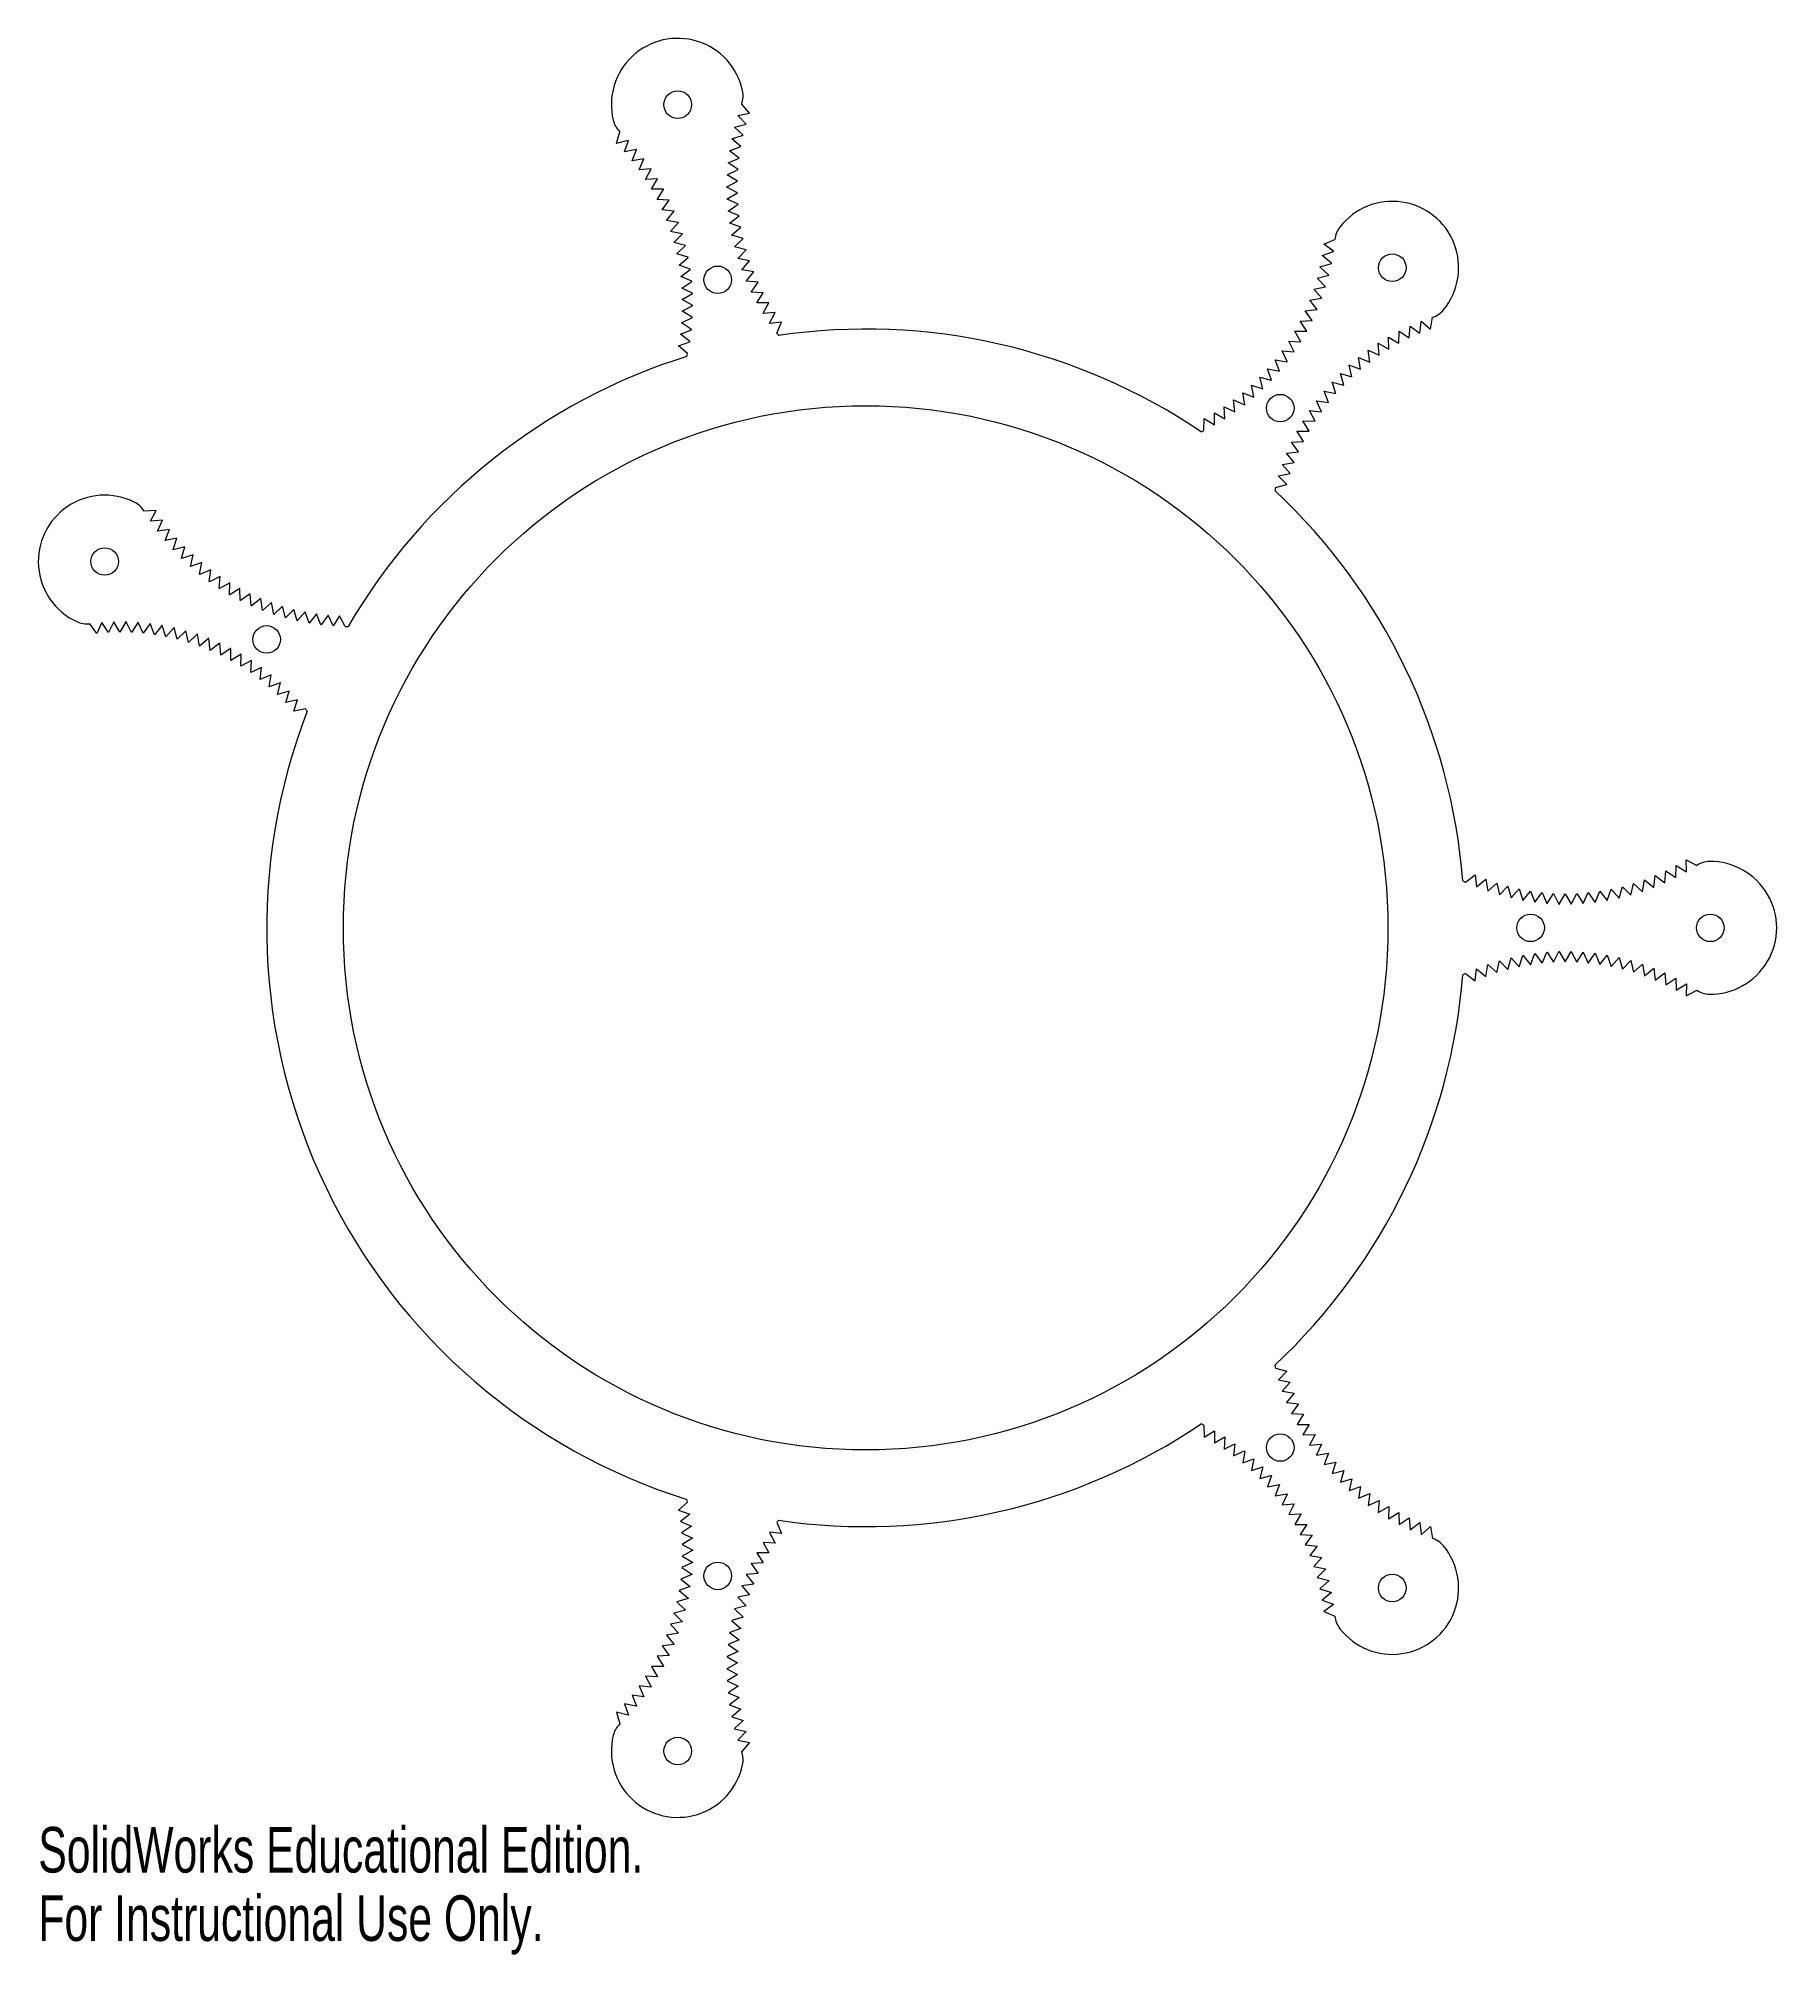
# Model space of a CAD drawing. Header units: inches. Extents: x -3.45 to 3.8, y -4.29 to 3.71.
import ezdxf

# ---------------------------------------------------------------- set-up
doc = ezdxf.new("R2010")
doc.units = ezdxf.units.IN
doc.header["$MEASUREMENT"] = 0
doc.styles.add('SLDTEXTSTYLE0', font='TXT', dxfattribs={"width": 0.7})

msp = doc.modelspace()

# ---------------------------------------------------------------- texts
at = {"color": 7, "linetype": 'Continuous', "char_height": 0.1903, "attachment_point": 1, "style": 'SLDTEXTSTYLE0'}
for s, insert in [('SolidWorks Educational Edition.', (-3.4532, -3.7541)), ('For Instructional Use Only.', (-3.4532, -4.0396))]:
    msp.add_mtext(s, dxfattribs=dict(at, insert=insert))

# ---------------------------------------------------------------- linework, layer by layer
at = {"color": 7, "linetype": 'Continuous', "lineweight": 15}
for p, q in [((-0.499, 3.3558), (-0.5338, 3.3917)), ((-0.5337, 3.3922), (-0.4846, 3.402)), ((-0.4846, 3.402), (-0.5176, 3.4396)), ((-1.0394, 3.2753), (-1.026, 3.3235)), ((-0.991, 3.2879), (-1.0394, 3.2753)), ((-1.0064, 3.24), (-0.9906, 3.2875)), ((-0.5208, 3.2617), (-0.559, 3.2939)), ((-0.5589, 3.2944), (-0.5111, 3.3091)), ((-0.5111, 3.3091), (-0.5477, 3.3432)), ((-0.5475, 3.3437), (-0.499, 3.3558)), ((-0.9574, 3.2501), (-1.0064, 3.24)), ((-0.9753, 3.2031), (-0.9571, 3.2497)), ((-0.9258, 3.2107), (-0.9753, 3.2031)), ((-0.946, 3.1647), (-0.9255, 3.2103)), ((-0.5741, 3.1946), (-0.528, 3.214)), ((-0.528, 3.214), (-0.5679, 3.2442)), ((-0.5678, 3.2447), (-0.5208, 3.2617)), ((-0.8963, 3.1697), (-0.946, 3.1647)), ((-0.9187, 3.1248), (-0.896, 3.1693)), ((-0.8688, 3.1273), (-0.9187, 3.1248)), ((-0.8935, 3.0836), (-0.8685, 3.1269)), ((-0.5353, 3.1176), (-0.578, 3.1437)), ((-0.5779, 3.1442), (-0.5329, 3.1659)), ((-0.5329, 3.1659), (-0.5742, 3.1941)), ((-0.8435, 3.0836), (-0.8935, 3.0836)), ((-0.8704, 3.0411), (-0.8433, 3.0831)), ((-0.8205, 3.0386), (-0.8704, 3.0411)), ((-0.5792, 3.0937), (-0.5353, 3.1176)), ((-0.5353, 3.0693), (-0.5792, 3.0932)), ((-0.5779, 3.0432), (-0.5353, 3.0693)), ((-0.5328, 3.0211), (-0.5779, 3.0427)), ((-0.8495, 2.9976), (-0.8202, 3.0382)), ((-0.7997, 2.9926), (-0.8495, 2.9976)), ((-0.8308, 2.9531), (-0.7995, 2.9921)), ((-0.5741, 2.9928), (-0.5328, 3.0211)), ((-0.5279, 2.973), (-0.574, 2.9923)), ((-0.5677, 2.9427), (-0.5279, 2.973)), ((-0.7813, 2.9455), (-0.8308, 2.9531)), ((-0.8143, 2.9076), (-0.7812, 2.945)), ((-0.7653, 2.8976), (-0.8143, 2.9076)), ((-0.8002, 2.8614), (-0.7652, 2.8971)), ((-0.5206, 2.9253), (-0.5676, 2.9422)), ((-0.5588, 2.893), (-0.5206, 2.9253)), ((-0.5109, 2.8779), (-0.5587, 2.8925)), ((-0.7518, 2.849), (-0.8002, 2.8614)), ((-0.7884, 2.8146), (-0.7516, 2.8485)), ((-0.7407, 2.7997), (-0.7884, 2.8146)), ((-0.5474, 2.8438), (-0.5109, 2.8779)), ((-0.4988, 2.8312), (-0.5473, 2.8433)), ((-0.5335, 2.7952), (-0.4988, 2.8312)), ((1.9057, 2.807), (1.9526, 2.8242)), ((1.9441, 2.775), (1.9057, 2.807)), ((1.9127, 2.8548), (1.9587, 2.8744)), ((1.9527, 2.8247), (1.9127, 2.8548)), ((-0.779, 2.7672), (-0.7406, 2.7992)), ((-0.7321, 2.7499), (-0.779, 2.7672)), ((-0.772, 2.7194), (-0.732, 2.7494)), ((-0.4843, 2.785), (-0.5334, 2.7947)), ((-0.5172, 2.7474), (-0.4843, 2.785)), ((-0.4675, 2.7397), (-0.517, 2.7469)), ((-0.4985, 2.7005), (-0.4675, 2.7397)), ((1.8844, 2.7128), (1.9328, 2.7252)), ((1.8962, 2.7596), (1.944, 2.7745)), ((1.933, 2.7257), (1.8962, 2.7596)), ((-0.7261, 2.6997), (-0.772, 2.7194)), ((-0.7675, 2.6713), (-0.726, 2.6992)), ((-0.7226, 2.6493), (-0.7675, 2.6713)), ((-0.7654, 2.623), (-0.7225, 2.6488)), ((-0.4485, 2.6953), (-0.4983, 2.7)), ((-0.4775, 2.6545), (-0.4485, 2.6953)), ((-0.4273, 2.6519), (-0.4772, 2.6541)), ((-0.4541, 2.6097), (-0.4273, 2.6519)), ((1.8702, 2.6666), (1.9192, 2.6765)), ((1.9034, 2.6291), (1.8702, 2.6666)), ((1.9194, 2.677), (1.8844, 2.7128)), ((-0.7657, 2.5747), (-0.7216, 2.5983)), ((-0.7232, 2.5483), (-0.7657, 2.5747)), ((-0.7216, 2.5988), (-0.7654, 2.623)), ((-0.4039, 2.6097), (-0.4539, 2.6093)), ((-0.4285, 2.5662), (-0.4039, 2.6097)), ((-0.3784, 2.5686), (-0.4283, 2.5657)), ((-0.4008, 2.524), (-0.3784, 2.5686)), ((1.835, 2.5766), (1.8847, 2.5816)), ((1.8642, 2.536), (1.835, 2.5766)), ((1.8537, 2.6212), (1.9032, 2.6286)), ((1.8849, 2.5821), (1.8537, 2.6212)), ((-0.7736, 2.4784), (-0.7274, 2.4975)), ((-0.7684, 2.5265), (-0.7232, 2.5478)), ((-0.7273, 2.498), (-0.7684, 2.5265)), ((-0.3508, 2.5289), (-0.4005, 2.5235)), ((-0.371, 2.4832), (-0.3508, 2.5289)), ((1.8158, 2.4474), (1.7908, 2.4907)), ((1.7908, 2.4907), (1.8408, 2.4906)), ((1.814, 2.5331), (1.8639, 2.5356)), ((1.8411, 2.4911), (1.814, 2.5331)), ((2.2254, 2.4408), (2.2268, 2.4908)), ((2.2272, 2.491), (2.2685, 2.4628)), ((2.2685, 2.4628), (2.2723, 2.5126)), ((2.2728, 2.5128), (2.3126, 2.4825)), ((2.3126, 2.4825), (2.3189, 2.5321)), ((2.3194, 2.5323), (2.3576, 2.5)), ((2.3576, 2.5), (2.3665, 2.5492)), ((-0.7812, 2.4307), (-0.7341, 2.4474)), ((-0.7432, 2.3982), (-0.7812, 2.4307)), ((-0.734, 2.4479), (-0.7736, 2.4784)), ((1.7587, 2.3641), (1.7382, 2.4097)), ((1.7382, 2.4097), (1.788, 2.4046)), ((1.7883, 2.405), (1.7656, 2.4495)), ((1.7656, 2.4495), (1.8155, 2.4469)), ((2.1037, 2.3623), (2.0975, 2.4119)), ((2.0979, 2.4122), (2.1429, 2.3905)), ((2.1429, 2.3905), (2.1392, 2.4404)), ((2.1397, 2.4407), (2.1836, 2.4167)), ((2.1836, 2.4167), (2.1824, 2.4667)), ((2.1828, 2.4669), (2.2254, 2.4408)), ((1.6935, 2.2869), (1.6778, 2.3344)), ((1.6778, 2.3344), (1.7267, 2.3243)), ((1.7271, 2.3247), (1.7089, 2.3713)), ((1.7089, 2.3713), (1.7584, 2.3636)), ((2.0298, 2.3002), (2.0186, 2.3489)), ((2.019, 2.3492), (2.066, 2.3322)), ((2.066, 2.3322), (2.0572, 2.3814)), ((2.0576, 2.3817), (2.1037, 2.3623)), ((1.6208, 2.2167), (1.61, 2.2656)), ((1.61, 2.2656), (1.6577, 2.2506)), ((1.658, 2.2509), (1.6447, 2.2991)), ((1.6447, 2.2991), (1.6931, 2.2865)), ((1.9134, 2.2406), (1.9625, 2.2309)), ((1.9625, 2.2309), (1.9464, 2.2782)), ((1.9468, 2.2786), (1.9953, 2.2664)), ((1.9953, 2.2664), (1.9816, 2.3145)), ((1.982, 2.3148), (2.0298, 2.3002)), ((1.4995, 2.1261), (1.4962, 2.176)), ((1.4962, 2.176), (1.5411, 2.154)), ((1.5415, 2.1543), (1.5356, 2.2039)), ((1.5356, 2.2039), (1.5815, 2.1842)), ((1.5819, 2.1845), (1.5736, 2.2338)), ((1.5736, 2.2338), (1.6204, 2.2164)), ((1.9025, 2.1551), (1.8818, 2.2006)), ((1.8821, 2.201), (1.9315, 2.1938)), ((1.9315, 2.1938), (1.9131, 2.2402)), ((1.4116, 2.0763), (1.4133, 2.1263)), ((1.4133, 2.1263), (1.4558, 2.0999)), ((1.4562, 2.1001), (1.4554, 2.1501)), ((1.4554, 2.1501), (1.4991, 2.1258)), ((1.8505, 2.0737), (1.8253, 2.1169)), ((1.8255, 2.1173), (1.8755, 2.1151)), ((1.8755, 2.1151), (1.8525, 2.1595)), ((1.8527, 2.1599), (1.9025, 2.1551)), ((1.807, 1.9875), (1.7775, 2.0279)), ((1.7777, 2.0284), (1.8276, 2.0312)), ((1.8276, 2.0312), (1.8003, 2.073)), ((1.8005, 2.0735), (1.8505, 2.0737)), ((1.7723, 1.8973), (1.739, 1.9345)), ((1.7391, 1.935), (1.7885, 1.9429)), ((1.7885, 1.9429), (1.757, 1.9817)), ((1.7572, 1.9822), (1.807, 1.9875)), ((1.7101, 1.8383), (1.7585, 1.851)), ((1.7585, 1.851), (1.7233, 1.8865)), ((1.7234, 1.887), (1.7723, 1.8973)), ((-2.9619, 1.7422), (-3.0119, 1.7399)), ((-2.9849, 1.6978), (-2.9619, 1.7422)), ((-2.9349, 1.7022), (-2.9846, 1.6973)), ((-2.9556, 1.6567), (-2.9349, 1.7022)), ((-2.9058, 1.6636), (-2.9553, 1.6562)), ((-2.9242, 1.6171), (-2.9058, 1.6636)), ((-2.8748, 1.6265), (-2.9238, 1.6167)), ((-2.8908, 1.5791), (-2.8748, 1.6265)), ((-2.842, 1.591), (-2.8905, 1.5788)), ((-2.8556, 1.5429), (-2.842, 1.591)), ((-2.8074, 1.5573), (-2.8552, 1.5426)), ((-2.8186, 1.5085), (-2.8074, 1.5573)), ((-2.7712, 1.5253), (-2.8182, 1.5082)), ((-2.7799, 1.4761), (-2.7712, 1.5253)), ((-2.7334, 1.4952), (-2.7795, 1.4757)), ((-2.7396, 1.4456), (-2.7334, 1.4952)), ((-2.6942, 1.467), (-2.7392, 1.4453)), ((-2.6978, 1.4172), (-2.6942, 1.467)), ((-2.6535, 1.4409), (-2.6974, 1.4169)), ((-2.6547, 1.3909), (-2.6535, 1.4409)), ((-2.6116, 1.4169), (-2.6542, 1.3907)), ((-2.6102, 1.3669), (-2.6116, 1.4169)), ((-2.5686, 1.395), (-2.6098, 1.3666)), ((-2.5647, 1.3451), (-2.5686, 1.395)), ((-2.5245, 1.3753), (-2.5642, 1.3449)), ((-2.518, 1.3257), (-2.5245, 1.3753)), ((-2.4794, 1.3578), (-2.5175, 1.3255)), ((-2.4705, 1.3086), (-2.4794, 1.3578)), ((-2.4335, 1.3427), (-2.47, 1.3084)), ((-2.4221, 1.294), (-2.4335, 1.3427)), ((-2.3869, 1.3298), (-2.4216, 1.2938)), ((-2.3731, 1.2818), (-2.3869, 1.3298)), ((-2.3398, 1.3194), (-2.3726, 1.2817)), ((-2.3235, 1.2721), (-2.3398, 1.3194)), ((-2.2921, 1.3113), (-2.323, 1.272)), ((-2.2735, 1.2649), (-2.2921, 1.3113)), ((-2.2441, 1.3057), (-2.273, 1.2649)), ((-2.2232, 1.2603), (-2.2441, 1.3057)), ((-2.1959, 1.3025), (-2.2227, 1.2603)), ((-2.1727, 1.2582), (-2.1959, 1.3025)), ((-3.2088, 1.2295), (-3.2382, 1.27)), ((-3.1884, 1.2752), (-3.2088, 1.2295)), ((-3.1607, 1.2333), (-3.1879, 1.2752)), ((-3.138, 1.2778), (-3.1607, 1.2333)), ((-3.1124, 1.2346), (-3.1375, 1.2779)), ((-3.0875, 1.278), (-3.1124, 1.2346)), ((-3.0641, 1.2335), (-3.087, 1.278)), ((-3.037, 1.2756), (-3.0641, 1.2335)), ((-3.0159, 1.23), (-3.0365, 1.2755)), ((-2.9867, 1.2706), (-3.0159, 1.23)), ((-2.9679, 1.224), (-2.9862, 1.2705)), ((-2.9368, 1.2631), (-2.9679, 1.224)), ((-2.9204, 1.2156), (-2.9363, 1.263)), ((-2.8873, 1.2531), (-2.9204, 1.2156)), ((-2.8733, 1.2048), (-2.8868, 1.253)), ((-2.8383, 1.2406), (-2.8733, 1.2048)), ((-2.8268, 1.1917), (-2.8378, 1.2405)), ((-2.7901, 1.2256), (-2.8268, 1.1917)), ((-2.781, 1.1762), (-2.7896, 1.2255)), ((-2.7426, 1.2083), (-2.781, 1.1762)), ((-2.7361, 1.1585), (-2.7421, 1.2081)), ((-2.6961, 1.1885), (-2.7361, 1.1585)), ((-2.6921, 1.1384), (-2.6957, 1.1883)), ((-2.6507, 1.1665), (-2.6921, 1.1384)), ((-2.6492, 1.1162), (-2.6502, 1.1662)), ((-2.6064, 1.1421), (-2.6492, 1.1162)), ((-2.6075, 1.0919), (-2.606, 1.1419)), ((-2.5634, 1.1156), (-2.6075, 1.0919)), ((-2.567, 1.0655), (-2.563, 1.1153)), ((-2.5218, 1.0869), (-2.567, 1.0655)), ((-2.5279, 1.037), (-2.5214, 1.0866)), ((-2.4817, 1.0562), (-2.5279, 1.037)), ((-2.4904, 1.0067), (-2.4813, 1.0559)), ((-2.4433, 1.0235), (-2.4904, 1.0067)), ((-2.4544, 0.9744), (-2.4429, 1.0231)), ((-2.4065, 0.9888), (-2.4544, 0.9744)), ((-2.42, 0.9404), (-2.4061, 0.9885)), ((-2.3715, 0.9524), (-2.42, 0.9404)), ((-2.3875, 0.9048), (-2.3711, 0.952)), ((-2.3384, 0.9142), (-2.3875, 0.9048)), ((3.3817, 0.2102), (3.3828, 0.2602)), ((3.3828, 0.2602), (3.4255, 0.2343)), ((3.426, 0.2345), (3.4245, 0.2845)), ((3.4245, 0.2845), (3.4685, 0.2608)), ((2.5035, 0.1909), (2.5436, 0.2207)), ((2.5436, 0.2207), (2.5494, 0.1711)), ((2.5499, 0.1709), (2.5884, 0.2027)), ((2.5884, 0.2027), (2.5967, 0.1534)), ((2.5972, 0.1532), (2.6341, 0.187)), ((2.6341, 0.187), (2.6449, 0.1381)), ((2.6454, 0.138), (2.6805, 0.1735)), ((2.6805, 0.1735), (2.6937, 0.1253)), ((2.6942, 0.1252), (2.7276, 0.1625)), ((2.7276, 0.1625), (2.7432, 0.115)), ((3.0955, 0.1138), (3.1115, 0.1611)), ((3.1115, 0.1611), (3.1445, 0.1236)), ((3.145, 0.1237), (3.1586, 0.1719)), ((3.1586, 0.1719), (3.1935, 0.1361)), ((3.194, 0.1362), (3.2051, 0.185)), ((3.2051, 0.185), (3.2418, 0.151)), ((3.2422, 0.1511), (3.2509, 0.2004)), ((3.2509, 0.2004), (3.2892, 0.1683)), ((3.2897, 0.1685), (3.2958, 0.2181)), ((3.2958, 0.2181), (3.3357, 0.188)), ((3.3362, 0.1882), (3.3398, 0.2381)), ((3.3398, 0.2381), (3.3812, 0.21)), ((2.7437, 0.1149), (2.7751, 0.1538)), ((2.7751, 0.1538), (2.7931, 0.1072)), ((2.7936, 0.1071), (2.823, 0.1476)), ((2.823, 0.1476), (2.8433, 0.1019)), ((2.8438, 0.1019), (2.8712, 0.1437)), ((2.8712, 0.1437), (2.8938, 0.0992)), ((2.8943, 0.0991), (2.9194, 0.1424)), ((2.9194, 0.1424), (2.9443, 0.099)), ((2.9448, 0.099), (2.9677, 0.1434)), ((2.9677, 0.1434), (2.9948, 0.1013)), ((2.9953, 0.1014), (3.0159, 0.1469)), ((3.0159, 0.1469), (3.045, 0.1062)), ((3.0455, 0.1063), (3.0639, 0.1528)), ((3.0639, 0.1528), (3.095, 0.1137)), ((2.5884, -0.2027), (2.5967, -0.1534)), ((2.5972, -0.1532), (2.6341, -0.187)), ((2.6341, -0.187), (2.6449, -0.1381)), ((2.6454, -0.138), (2.6805, -0.1735)), ((2.6805, -0.1735), (2.6937, -0.1253)), ((2.6942, -0.1252), (2.7276, -0.1625)), ((2.7276, -0.1625), (2.7432, -0.115)), ((2.7437, -0.1149), (2.7751, -0.1538)), ((2.7751, -0.1538), (2.7931, -0.1072)), ((2.7936, -0.1071), (2.823, -0.1476)), ((2.823, -0.1476), (2.8433, -0.1019)), ((2.8438, -0.1019), (2.8712, -0.1437)), ((2.8712, -0.1437), (2.8938, -0.0992)), ((2.8943, -0.0991), (2.9194, -0.1424)), ((2.9194, -0.1424), (2.9443, -0.099)), ((2.9448, -0.099), (2.9677, -0.1434)), ((2.9677, -0.1434), (2.9948, -0.1013)), ((2.9953, -0.1014), (3.0159, -0.1469)), ((3.0159, -0.1469), (3.045, -0.1062)), ((3.0455, -0.1063), (3.0639, -0.1528)), ((3.0639, -0.1528), (3.095, -0.1137)), ((3.0955, -0.1138), (3.1115, -0.1611)), ((3.1115, -0.1611), (3.1445, -0.1236)), ((3.145, -0.1237), (3.1586, -0.1719)), ((3.1586, -0.1719), (3.1935, -0.1361)), ((3.194, -0.1362), (3.2051, -0.185)), ((3.2051, -0.185), (3.2418, -0.151)), ((3.2422, -0.1511), (3.2509, -0.2004)), ((2.5035, -0.1909), (2.5436, -0.2207)), ((2.5436, -0.2207), (2.5494, -0.1711)), ((2.5499, -0.1709), (2.5884, -0.2027)), ((3.2509, -0.2004), (3.2892, -0.1683)), ((3.2897, -0.1685), (3.2958, -0.2181)), ((3.2958, -0.2181), (3.3357, -0.188)), ((3.3362, -0.1882), (3.3398, -0.2381)), ((3.3398, -0.2381), (3.3812, -0.21)), ((3.3817, -0.2102), (3.3828, -0.2602)), ((3.3828, -0.2602), (3.4255, -0.2343)), ((3.426, -0.2345), (3.4245, -0.2845)), ((3.4245, -0.2845), (3.4685, -0.2608)), ((1.7101, -1.8383), (1.7585, -1.851)), ((1.7585, -1.851), (1.7233, -1.8865)), ((1.7234, -1.887), (1.7723, -1.8973)), ((1.7723, -1.8973), (1.739, -1.9345)), ((1.7391, -1.935), (1.7885, -1.9429)), ((1.7885, -1.9429), (1.757, -1.9817)), ((1.7572, -1.9822), (1.807, -1.9875)), ((1.807, -1.9875), (1.7775, -2.0279)), ((1.4116, -2.0763), (1.4133, -2.1263)), ((1.7777, -2.0284), (1.8276, -2.0312)), ((1.8276, -2.0312), (1.8003, -2.073)), ((1.8005, -2.0735), (1.8505, -2.0737)), ((1.8505, -2.0737), (1.8253, -2.1169)), ((1.4133, -2.1263), (1.4558, -2.0999)), ((1.4562, -2.1001), (1.4554, -2.1501)), ((1.4554, -2.1501), (1.4991, -2.1258)), ((1.4995, -2.1261), (1.4962, -2.176)), ((1.4962, -2.176), (1.5411, -2.154)), ((1.5415, -2.1543), (1.5356, -2.2039)), ((1.8255, -2.1173), (1.8755, -2.1151)), ((1.8755, -2.1151), (1.8525, -2.1595)), ((1.8527, -2.1599), (1.9025, -2.1551)), ((1.9025, -2.1551), (1.8818, -2.2006)), ((1.5356, -2.2039), (1.5815, -2.1842)), ((1.5819, -2.1845), (1.5736, -2.2338)), ((1.5736, -2.2338), (1.6204, -2.2164)), ((1.6208, -2.2167), (1.61, -2.2656)), ((1.8821, -2.201), (1.9315, -2.1938)), ((1.9315, -2.1938), (1.9131, -2.2402)), ((1.9134, -2.2406), (1.9625, -2.2309)), ((1.9625, -2.2309), (1.9464, -2.2782)), ((1.61, -2.2656), (1.6577, -2.2506)), ((1.658, -2.2509), (1.6447, -2.2991)), ((1.6447, -2.2991), (1.6931, -2.2865)), ((1.6935, -2.2869), (1.6778, -2.3344)), ((1.9468, -2.2786), (1.9953, -2.2664)), ((1.9953, -2.2664), (1.9816, -2.3145)), ((1.982, -2.3148), (2.0298, -2.3002)), ((2.0298, -2.3002), (2.0186, -2.3489)), ((-0.7432, -2.3982), (-0.7812, -2.4307)), ((1.6778, -2.3344), (1.7267, -2.3243)), ((1.7271, -2.3247), (1.7089, -2.3713)), ((1.7089, -2.3713), (1.7584, -2.3636)), ((1.7587, -2.3641), (1.7382, -2.4097)), ((2.019, -2.3492), (2.066, -2.3322)), ((2.066, -2.3322), (2.0572, -2.3814)), ((2.0576, -2.3817), (2.1037, -2.3623)), ((2.1037, -2.3623), (2.0975, -2.4119)), ((2.0979, -2.4122), (2.1429, -2.3905)), ((2.1429, -2.3905), (2.1392, -2.4404)), ((-0.7812, -2.4307), (-0.7341, -2.4474)), ((-0.734, -2.4479), (-0.7736, -2.4784)), ((-0.7736, -2.4784), (-0.7274, -2.4975)), ((1.7382, -2.4097), (1.788, -2.4046)), ((1.7883, -2.405), (1.7656, -2.4495)), ((1.7656, -2.4495), (1.8155, -2.4469)), ((1.8158, -2.4474), (1.7908, -2.4907)), ((2.1397, -2.4407), (2.1836, -2.4167)), ((2.1836, -2.4167), (2.1824, -2.4667)), ((2.1828, -2.4669), (2.2254, -2.4408)), ((2.2254, -2.4408), (2.2268, -2.4908)), ((2.2272, -2.491), (2.2685, -2.4628)), ((2.2685, -2.4628), (2.2723, -2.5126)), ((-0.7273, -2.498), (-0.7684, -2.5265)), ((-0.7684, -2.5265), (-0.7232, -2.5478)), ((-0.7232, -2.5483), (-0.7657, -2.5747)), ((-0.4008, -2.524), (-0.3784, -2.5686)), ((-0.3508, -2.5289), (-0.4005, -2.5235)), ((-0.371, -2.4832), (-0.3508, -2.5289)), ((1.7908, -2.4907), (1.8408, -2.4906)), ((1.8411, -2.4911), (1.814, -2.5331)), ((1.814, -2.5331), (1.8639, -2.5356)), ((1.8642, -2.536), (1.835, -2.5766)), ((2.2728, -2.5128), (2.3126, -2.4825)), ((2.3126, -2.4825), (2.3189, -2.5321)), ((2.3194, -2.5323), (2.3576, -2.5)), ((2.3576, -2.5), (2.3665, -2.5492)), ((-0.7657, -2.5747), (-0.7216, -2.5983)), ((-0.7216, -2.5988), (-0.7654, -2.623)), ((-0.7654, -2.623), (-0.7225, -2.6488)), ((-0.4541, -2.6097), (-0.4273, -2.6519)), ((-0.4039, -2.6097), (-0.4539, -2.6093)), ((-0.4285, -2.5662), (-0.4039, -2.6097)), ((-0.3784, -2.5686), (-0.4283, -2.5657)), ((1.835, -2.5766), (1.8847, -2.5816)), ((1.8849, -2.5821), (1.8537, -2.6212)), ((1.8537, -2.6212), (1.9032, -2.6286)), ((1.9034, -2.6291), (1.8702, -2.6666)), ((-0.7261, -2.6997), (-0.772, -2.7194)), ((-0.772, -2.7194), (-0.732, -2.7494)), ((-0.7226, -2.6493), (-0.7675, -2.6713)), ((-0.7675, -2.6713), (-0.726, -2.6992)), ((-0.4985, -2.7005), (-0.4675, -2.7397)), ((-0.4485, -2.6953), (-0.4983, -2.7)), ((-0.4775, -2.6545), (-0.4485, -2.6953)), ((-0.4273, -2.6519), (-0.4772, -2.6541)), ((1.8702, -2.6666), (1.9192, -2.6765)), ((1.9194, -2.677), (1.8844, -2.7128)), ((1.8844, -2.7128), (1.9328, -2.7252)), ((-0.7407, -2.7997), (-0.7884, -2.8146)), ((-0.7321, -2.7499), (-0.779, -2.7672)), ((-0.779, -2.7672), (-0.7406, -2.7992)), ((-0.5335, -2.7952), (-0.4988, -2.8312)), ((-0.4843, -2.785), (-0.5334, -2.7947)), ((-0.5172, -2.7474), (-0.4843, -2.785)), ((-0.4675, -2.7397), (-0.517, -2.7469)), ((1.933, -2.7257), (1.8962, -2.7596)), ((1.8962, -2.7596), (1.944, -2.7745)), ((1.9441, -2.775), (1.9057, -2.807)), ((-0.7518, -2.849), (-0.8002, -2.8614)), ((-0.8002, -2.8614), (-0.7652, -2.8971)), ((-0.7884, -2.8146), (-0.7516, -2.8485)), ((-0.5109, -2.8779), (-0.5587, -2.8925)), ((-0.5474, -2.8438), (-0.5109, -2.8779)), ((-0.4988, -2.8312), (-0.5473, -2.8433)), ((1.9057, -2.807), (1.9526, -2.8242)), ((1.9527, -2.8247), (1.9127, -2.8548)), ((1.9127, -2.8548), (1.9587, -2.8744)), ((-0.7813, -2.9455), (-0.8308, -2.9531)), ((-0.8308, -2.9531), (-0.7995, -2.9921)), ((-0.7653, -2.8976), (-0.8143, -2.9076)), ((-0.8143, -2.9076), (-0.7812, -2.945)), ((-0.5677, -2.9427), (-0.5279, -2.973)), ((-0.5206, -2.9253), (-0.5676, -2.9422)), ((-0.5588, -2.893), (-0.5206, -2.9253)), ((-0.8205, -3.0386), (-0.8704, -3.0411)), ((-0.7997, -2.9926), (-0.8495, -2.9976)), ((-0.8495, -2.9976), (-0.8202, -3.0382)), ((-0.5328, -3.0211), (-0.5779, -3.0427)), ((-0.5741, -2.9928), (-0.5328, -3.0211)), ((-0.5279, -2.973), (-0.574, -2.9923)), ((-0.8935, -3.0836), (-0.8685, -3.1269)), ((-0.8435, -3.0836), (-0.8935, -3.0836)), ((-0.8704, -3.0411), (-0.8433, -3.0831)), ((-0.5353, -3.0693), (-0.5792, -3.0932)), ((-0.5792, -3.0937), (-0.5353, -3.1176)), ((-0.5353, -3.1176), (-0.578, -3.1437)), ((-0.5779, -3.0432), (-0.5353, -3.0693)), ((-0.946, -3.1647), (-0.9255, -3.2103)), ((-0.8963, -3.1697), (-0.946, -3.1647)), ((-0.9187, -3.1248), (-0.896, -3.1693)), ((-0.8688, -3.1273), (-0.9187, -3.1248)), ((-0.5779, -3.1442), (-0.5329, -3.1659)), ((-0.5329, -3.1659), (-0.5742, -3.1941)), ((-0.5741, -3.1946), (-0.528, -3.214)), ((-1.0394, -3.2753), (-1.026, -3.3235)), ((-0.991, -3.2879), (-1.0394, -3.2753)), ((-1.0064, -3.24), (-0.9906, -3.2875)), ((-0.9574, -3.2501), (-1.0064, -3.24)), ((-0.9753, -3.2031), (-0.9571, -3.2497)), ((-0.9258, -3.2107), (-0.9753, -3.2031)), ((-0.528, -3.214), (-0.5679, -3.2442)), ((-0.5678, -3.2447), (-0.5208, -3.2617)), ((-0.5208, -3.2617), (-0.559, -3.2939)), ((-0.5589, -3.2944), (-0.5111, -3.3091)), ((-0.5111, -3.3091), (-0.5477, -3.3432)), ((-0.5475, -3.3437), (-0.499, -3.3558)), ((-0.499, -3.3558), (-0.5338, -3.3917)), ((-0.5337, -3.3922), (-0.4846, -3.402)), ((-0.4846, -3.402), (-0.5176, -3.4396))]:
    msp.add_line(p, q, dxfattribs=at)
at = {"color": 7, "linetype": 'Continuous', "lineweight": 15, "flags": 128}
for points in [[(-0.5338, 3.3917), (-0.5338, 3.3918), (-0.5338, 3.3919), (-0.5338, 3.3919), (-0.5338, 3.392), (-0.5338, 3.3921), (-0.5337, 3.3921), (-0.5337, 3.3922), (-0.5337, 3.3922)], [(-0.9906, 3.2875), (-0.9907, 3.2875), (-0.9907, 3.2876), (-0.9908, 3.2876), (-0.9908, 3.2877), (-0.9909, 3.2877), (-0.9909, 3.2878), (-0.991, 3.2878), (-0.991, 3.2879)], [(-0.559, 3.2939), (-0.559, 3.294), (-0.559, 3.2941), (-0.559, 3.2941), (-0.559, 3.2942), (-0.5589, 3.2942), (-0.5589, 3.2943), (-0.5589, 3.2944), (-0.5589, 3.2944)], [(-0.5477, 3.3432), (-0.5477, 3.3432), (-0.5476, 3.3433), (-0.5476, 3.3433), (-0.5476, 3.3434), (-0.5476, 3.3435), (-0.5476, 3.3435), (-0.5476, 3.3436), (-0.5475, 3.3437)], [(-0.9571, 3.2497), (-0.9572, 3.2498), (-0.9572, 3.2498), (-0.9572, 3.2499), (-0.9573, 3.2499), (-0.9573, 3.25), (-0.9574, 3.25), (-0.9574, 3.2501), (-0.9574, 3.2501)], [(-0.9255, 3.2103), (-0.9256, 3.2103), (-0.9256, 3.2104), (-0.9256, 3.2104), (-0.9257, 3.2105), (-0.9257, 3.2105), (-0.9258, 3.2106), (-0.9258, 3.2106), (-0.9258, 3.2107)], [(-0.5679, 3.2442), (-0.5678, 3.2443), (-0.5678, 3.2443), (-0.5678, 3.2444), (-0.5678, 3.2445), (-0.5678, 3.2445), (-0.5678, 3.2446), (-0.5678, 3.2446), (-0.5678, 3.2447)], [(-0.896, 3.1693), (-0.896, 3.1694), (-0.8961, 3.1694), (-0.8961, 3.1695), (-0.8961, 3.1695), (-0.8962, 3.1696), (-0.8962, 3.1696), (-0.8962, 3.1697), (-0.8963, 3.1697)], [(-0.8685, 3.1269), (-0.8686, 3.1269), (-0.8686, 3.127), (-0.8686, 3.1271), (-0.8687, 3.1271), (-0.8687, 3.1272), (-0.8687, 3.1272), (-0.8688, 3.1273), (-0.8688, 3.1273)], [(-0.578, 3.1437), (-0.578, 3.1438), (-0.578, 3.1438), (-0.578, 3.1439), (-0.578, 3.144), (-0.5779, 3.144), (-0.5779, 3.1441), (-0.5779, 3.1442), (-0.5779, 3.1442)], [(-0.5742, 3.1941), (-0.5742, 3.1941), (-0.5742, 3.1942), (-0.5742, 3.1943), (-0.5742, 3.1943), (-0.5741, 3.1944), (-0.5741, 3.1945), (-0.5741, 3.1945), (-0.5741, 3.1946)], [(-0.8433, 3.0831), (-0.8433, 3.0832), (-0.8433, 3.0833), (-0.8434, 3.0833), (-0.8434, 3.0834), (-0.8434, 3.0834), (-0.8435, 3.0835), (-0.8435, 3.0835), (-0.8435, 3.0836)], [(-0.5792, 3.0932), (-0.5792, 3.0933), (-0.5792, 3.0933), (-0.5792, 3.0934), (-0.5792, 3.0935), (-0.5792, 3.0935), (-0.5792, 3.0936), (-0.5792, 3.0936), (-0.5792, 3.0937)], [(-0.5779, 3.0427), (-0.5779, 3.0428), (-0.5779, 3.0428), (-0.5779, 3.0429), (-0.5779, 3.043), (-0.5779, 3.043), (-0.5779, 3.0431), (-0.5779, 3.0431), (-0.5779, 3.0432)], [(-0.8202, 3.0382), (-0.8203, 3.0382), (-0.8203, 3.0383), (-0.8203, 3.0384), (-0.8204, 3.0384), (-0.8204, 3.0385), (-0.8204, 3.0385), (-0.8204, 3.0386), (-0.8205, 3.0386)], [(-0.7995, 2.9921), (-0.7995, 2.9922), (-0.7996, 2.9922), (-0.7996, 2.9923), (-0.7996, 2.9923), (-0.7996, 2.9924), (-0.7997, 2.9925), (-0.7997, 2.9925), (-0.7997, 2.9926)], [(-0.574, 2.9923), (-0.574, 2.9924), (-0.574, 2.9925), (-0.574, 2.9925), (-0.574, 2.9926), (-0.574, 2.9926), (-0.5741, 2.9927), (-0.5741, 2.9928), (-0.5741, 2.9928)], [(-0.7812, 2.945), (-0.7812, 2.9451), (-0.7812, 2.9452), (-0.7812, 2.9452), (-0.7812, 2.9453), (-0.7813, 2.9454), (-0.7813, 2.9454), (-0.7813, 2.9455), (-0.7813, 2.9455)], [(-0.7652, 2.8971), (-0.7652, 2.8972), (-0.7652, 2.8972), (-0.7652, 2.8973), (-0.7653, 2.8974), (-0.7653, 2.8974), (-0.7653, 2.8975), (-0.7653, 2.8976), (-0.7653, 2.8976)], [(-0.5676, 2.9422), (-0.5676, 2.9423), (-0.5676, 2.9423), (-0.5676, 2.9424), (-0.5677, 2.9425), (-0.5677, 2.9425), (-0.5677, 2.9426), (-0.5677, 2.9427), (-0.5677, 2.9427)], [(-0.5587, 2.8925), (-0.5587, 2.8926), (-0.5587, 2.8926), (-0.5587, 2.8927), (-0.5587, 2.8927), (-0.5587, 2.8928), (-0.5588, 2.8929), (-0.5588, 2.8929), (-0.5588, 2.893)], [(-0.7516, 2.8485), (-0.7517, 2.8485), (-0.7517, 2.8486), (-0.7517, 2.8486), (-0.7517, 2.8487), (-0.7517, 2.8488), (-0.7517, 2.8488), (-0.7518, 2.8489), (-0.7518, 2.849)], [(-0.5473, 2.8433), (-0.5473, 2.8433), (-0.5473, 2.8434), (-0.5473, 2.8435), (-0.5473, 2.8435), (-0.5473, 2.8436), (-0.5474, 2.8437), (-0.5474, 2.8437), (-0.5474, 2.8438)], [(1.9526, 2.8242), (1.9526, 2.8243), (1.9526, 2.8244), (1.9526, 2.8244), (1.9526, 2.8245), (1.9527, 2.8246), (1.9527, 2.8246), (1.9527, 2.8247), (1.9527, 2.8247)], [(-0.7406, 2.7992), (-0.7406, 2.7992), (-0.7406, 2.7993), (-0.7406, 2.7993), (-0.7406, 2.7994), (-0.7407, 2.7995), (-0.7407, 2.7995), (-0.7407, 2.7996), (-0.7407, 2.7997)], [(-0.732, 2.7494), (-0.7321, 2.7494), (-0.7321, 2.7495), (-0.7321, 2.7496), (-0.7321, 2.7496), (-0.7321, 2.7497), (-0.7321, 2.7498), (-0.7321, 2.7498), (-0.7321, 2.7499)], [(-0.5334, 2.7947), (-0.5334, 2.7948), (-0.5334, 2.7948), (-0.5334, 2.7949), (-0.5334, 2.795), (-0.5335, 2.795), (-0.5335, 2.7951), (-0.5335, 2.7952), (-0.5335, 2.7952)], [(-0.517, 2.7469), (-0.5171, 2.747), (-0.5171, 2.747), (-0.5171, 2.7471), (-0.5171, 2.7472), (-0.5171, 2.7472), (-0.5172, 2.7473), (-0.5172, 2.7473), (-0.5172, 2.7474)], [(1.9328, 2.7252), (1.9329, 2.7252), (1.9329, 2.7253), (1.9329, 2.7254), (1.9329, 2.7254), (1.9329, 2.7255), (1.9329, 2.7256), (1.9329, 2.7256), (1.933, 2.7257)], [(1.944, 2.7745), (1.944, 2.7745), (1.944, 2.7746), (1.944, 2.7746), (1.944, 2.7747), (1.944, 2.7748), (1.944, 2.7748), (1.9441, 2.7749), (1.9441, 2.775)], [(-0.726, 2.6992), (-0.726, 2.6993), (-0.726, 2.6993), (-0.726, 2.6994), (-0.726, 2.6995), (-0.726, 2.6995), (-0.7261, 2.6996), (-0.7261, 2.6997), (-0.7261, 2.6997)], [(-0.7225, 2.6488), (-0.7225, 2.6489), (-0.7225, 2.6489), (-0.7225, 2.649), (-0.7225, 2.6491), (-0.7225, 2.6491), (-0.7225, 2.6492), (-0.7225, 2.6493), (-0.7226, 2.6493)], [(-0.4983, 2.7), (-0.4983, 2.7001), (-0.4984, 2.7001), (-0.4984, 2.7002), (-0.4984, 2.7002), (-0.4984, 2.7003), (-0.4985, 2.7004), (-0.4985, 2.7004), (-0.4985, 2.7005)], [(-0.4772, 2.6541), (-0.4773, 2.6541), (-0.4773, 2.6542), (-0.4773, 2.6543), (-0.4773, 2.6543), (-0.4774, 2.6544), (-0.4774, 2.6544), (-0.4774, 2.6545), (-0.4775, 2.6545)], [(1.9192, 2.6765), (1.9192, 2.6766), (1.9193, 2.6767), (1.9193, 2.6767), (1.9193, 2.6768), (1.9193, 2.6768), (1.9193, 2.6769), (1.9194, 2.677), (1.9194, 2.677)], [(-0.7216, 2.5983), (-0.7216, 2.5984), (-0.7216, 2.5984), (-0.7216, 2.5985), (-0.7216, 2.5986), (-0.7216, 2.5986), (-0.7216, 2.5987), (-0.7216, 2.5988), (-0.7216, 2.5988)], [(-0.4539, 2.6093), (-0.4539, 2.6093), (-0.4539, 2.6094), (-0.454, 2.6095), (-0.454, 2.6095), (-0.454, 2.6096), (-0.4541, 2.6096), (-0.4541, 2.6097), (-0.4541, 2.6097)], [(-0.4283, 2.5657), (-0.4283, 2.5658), (-0.4283, 2.5658), (-0.4284, 2.5659), (-0.4284, 2.566), (-0.4284, 2.566), (-0.4285, 2.5661), (-0.4285, 2.5661), (-0.4285, 2.5662)], [(1.8847, 2.5816), (1.8848, 2.5817), (1.8848, 2.5817), (1.8848, 2.5818), (1.8848, 2.5818), (1.8849, 2.5819), (1.8849, 2.582), (1.8849, 2.582), (1.8849, 2.5821)], [(1.9032, 2.6286), (1.9032, 2.6287), (1.9032, 2.6288), (1.9032, 2.6288), (1.9033, 2.6289), (1.9033, 2.6289), (1.9033, 2.629), (1.9033, 2.6291), (1.9034, 2.6291)], [(-0.7274, 2.4975), (-0.7274, 2.4975), (-0.7274, 2.4976), (-0.7274, 2.4977), (-0.7273, 2.4977), (-0.7273, 2.4978), (-0.7273, 2.4979), (-0.7273, 2.4979), (-0.7273, 2.498)], [(-0.7232, 2.5478), (-0.7232, 2.5479), (-0.7232, 2.5479), (-0.7232, 2.548), (-0.7232, 2.5481), (-0.7232, 2.5481), (-0.7232, 2.5482), (-0.7232, 2.5483), (-0.7232, 2.5483)], [(-0.4005, 2.5235), (-0.4005, 2.5236), (-0.4006, 2.5236), (-0.4006, 2.5237), (-0.4007, 2.5237), (-0.4007, 2.5238), (-0.4007, 2.5239), (-0.4008, 2.5239), (-0.4008, 2.524)], [(1.8408, 2.4906), (1.8409, 2.4907), (1.8409, 2.4908), (1.8409, 2.4908), (1.841, 2.4909), (1.841, 2.4909), (1.841, 2.491), (1.841, 2.491), (1.8411, 2.4911)], [(1.8639, 2.5356), (1.864, 2.5356), (1.864, 2.5357), (1.864, 2.5357), (1.864, 2.5358), (1.8641, 2.5359), (1.8641, 2.5359), (1.8641, 2.536), (1.8642, 2.536)], [(2.2268, 2.4908), (2.2268, 2.4908), (2.2269, 2.4908), (2.2269, 2.4909), (2.227, 2.4909), (2.227, 2.4909), (2.2271, 2.491), (2.2272, 2.491), (2.2272, 2.491)], [(2.2723, 2.5126), (2.2724, 2.5126), (2.2724, 2.5127), (2.2725, 2.5127), (2.2726, 2.5127), (2.2726, 2.5127), (2.2727, 2.5128), (2.2727, 2.5128), (2.2728, 2.5128)], [(2.3189, 2.5321), (2.319, 2.5321), (2.319, 2.5321), (2.3191, 2.5322), (2.3192, 2.5322), (2.3192, 2.5322), (2.3193, 2.5322), (2.3193, 2.5323), (2.3194, 2.5323)], [(-0.7341, 2.4474), (-0.7341, 2.4475), (-0.7341, 2.4475), (-0.734, 2.4476), (-0.734, 2.4477), (-0.734, 2.4477), (-0.734, 2.4478), (-0.734, 2.4478), (-0.734, 2.4479)], [(1.788, 2.4046), (1.788, 2.4046), (1.7881, 2.4047), (1.7881, 2.4047), (1.7881, 2.4048), (1.7882, 2.4048), (1.7882, 2.4049), (1.7882, 2.4049), (1.7883, 2.405)], [(1.8155, 2.4469), (1.8155, 2.447), (1.8156, 2.447), (1.8156, 2.4471), (1.8156, 2.4472), (1.8157, 2.4472), (1.8157, 2.4473), (1.8157, 2.4473), (1.8158, 2.4474)], [(2.0975, 2.4119), (2.0975, 2.412), (2.0976, 2.412), (2.0976, 2.412), (2.0977, 2.4121), (2.0978, 2.4121), (2.0978, 2.4122), (2.0979, 2.4122), (2.0979, 2.4122)], [(2.1392, 2.4404), (2.1393, 2.4404), (2.1393, 2.4405), (2.1394, 2.4405), (2.1394, 2.4405), (2.1395, 2.4406), (2.1396, 2.4406), (2.1396, 2.4406), (2.1397, 2.4407)], [(2.1824, 2.4667), (2.1824, 2.4667), (2.1825, 2.4668), (2.1825, 2.4668), (2.1826, 2.4668), (2.1826, 2.4669), (2.1827, 2.4669), (2.1828, 2.4669), (2.1828, 2.4669)], [(1.7267, 2.3243), (1.7268, 2.3243), (1.7268, 2.3244), (1.7268, 2.3244), (1.7269, 2.3245), (1.7269, 2.3245), (1.727, 2.3246), (1.727, 2.3246), (1.7271, 2.3247)], [(1.7584, 2.3636), (1.7584, 2.3637), (1.7584, 2.3637), (1.7585, 2.3638), (1.7585, 2.3638), (1.7586, 2.3639), (1.7586, 2.364), (1.7586, 2.364), (1.7587, 2.3641)], [(2.0186, 2.3489), (2.0186, 2.3489), (2.0187, 2.349), (2.0187, 2.349), (2.0188, 2.3491), (2.0188, 2.3491), (2.0189, 2.3492), (2.0189, 2.3492), (2.019, 2.3492)], [(2.0572, 2.3814), (2.0573, 2.3815), (2.0573, 2.3815), (2.0574, 2.3815), (2.0574, 2.3816), (2.0575, 2.3816), (2.0575, 2.3817), (2.0576, 2.3817), (2.0576, 2.3817)], [(1.6577, 2.2506), (1.6577, 2.2506), (1.6578, 2.2506), (1.6578, 2.2507), (1.6579, 2.2507), (1.6579, 2.2508), (1.6579, 2.2508), (1.658, 2.2509), (1.658, 2.2509)], [(1.6931, 2.2865), (1.6932, 2.2866), (1.6932, 2.2866), (1.6933, 2.2867), (1.6933, 2.2867), (1.6933, 2.2868), (1.6934, 2.2868), (1.6934, 2.2869), (1.6935, 2.2869)], [(1.9131, 2.2402), (1.9132, 2.2403), (1.9132, 2.2403), (1.9132, 2.2404), (1.9133, 2.2404), (1.9133, 2.2405), (1.9134, 2.2405), (1.9134, 2.2406), (1.9134, 2.2406)], [(1.9464, 2.2782), (1.9465, 2.2783), (1.9465, 2.2783), (1.9466, 2.2784), (1.9466, 2.2784), (1.9466, 2.2785), (1.9467, 2.2785), (1.9467, 2.2786), (1.9468, 2.2786)], [(1.9816, 2.3145), (1.9816, 2.3145), (1.9817, 2.3146), (1.9817, 2.3146), (1.9818, 2.3147), (1.9818, 2.3147), (1.9819, 2.3147), (1.9819, 2.3148), (1.982, 2.3148)], [(1.5815, 2.1842), (1.5816, 2.1842), (1.5816, 2.1843), (1.5817, 2.1843), (1.5817, 2.1843), (1.5818, 2.1844), (1.5818, 2.1844), (1.5819, 2.1845), (1.5819, 2.1845)], [(1.6204, 2.2164), (1.6205, 2.2164), (1.6205, 2.2165), (1.6206, 2.2165), (1.6206, 2.2166), (1.6207, 2.2166), (1.6207, 2.2167), (1.6208, 2.2167), (1.6208, 2.2167)], [(1.8818, 2.2006), (1.8818, 2.2007), (1.8818, 2.2007), (1.8819, 2.2008), (1.8819, 2.2008), (1.882, 2.2009), (1.882, 2.2009), (1.882, 2.201), (1.8821, 2.201)], [(1.4558, 2.0999), (1.4558, 2.0999), (1.4559, 2.0999), (1.4559, 2.0999), (1.456, 2.1), (1.4561, 2.1), (1.4561, 2.1), (1.4562, 2.1001), (1.4562, 2.1001)], [(1.4991, 2.1258), (1.4991, 2.1259), (1.4992, 2.1259), (1.4993, 2.1259), (1.4993, 2.126), (1.4994, 2.126), (1.4994, 2.126), (1.4995, 2.1261), (1.4995, 2.1261)], [(1.5411, 2.154), (1.5411, 2.154), (1.5412, 2.154), (1.5412, 2.1541), (1.5413, 2.1541), (1.5413, 2.1542), (1.5414, 2.1542), (1.5414, 2.1542), (1.5415, 2.1543)], [(1.8253, 2.1169), (1.8253, 2.117), (1.8253, 2.117), (1.8254, 2.1171), (1.8254, 2.1171), (1.8254, 2.1172), (1.8255, 2.1172), (1.8255, 2.1173), (1.8255, 2.1173)], [(1.8525, 2.1595), (1.8525, 2.1595), (1.8525, 2.1596), (1.8526, 2.1596), (1.8526, 2.1597), (1.8526, 2.1597), (1.8527, 2.1598), (1.8527, 2.1599), (1.8527, 2.1599)], [(1.7775, 2.0279), (1.7775, 2.028), (1.7776, 2.028), (1.7776, 2.0281), (1.7776, 2.0281), (1.7776, 2.0282), (1.7777, 2.0283), (1.7777, 2.0283), (1.7777, 2.0284)], [(1.8003, 2.073), (1.8003, 2.0731), (1.8003, 2.0731), (1.8003, 2.0732), (1.8004, 2.0732), (1.8004, 2.0733), (1.8004, 2.0734), (1.8005, 2.0734), (1.8005, 2.0735)], [(1.739, 1.9345), (1.739, 1.9346), (1.739, 1.9347), (1.739, 1.9347), (1.739, 1.9348), (1.7391, 1.9349), (1.7391, 1.9349), (1.7391, 1.935), (1.7391, 1.935)], [(1.757, 1.9817), (1.7571, 1.9818), (1.7571, 1.9818), (1.7571, 1.9819), (1.7571, 1.982), (1.7572, 1.982), (1.7572, 1.9821), (1.7572, 1.9821), (1.7572, 1.9822)], [(1.7233, 1.8865), (1.7233, 1.8866), (1.7233, 1.8867), (1.7233, 1.8867), (1.7233, 1.8868), (1.7234, 1.8868), (1.7234, 1.8869), (1.7234, 1.887), (1.7234, 1.887)], [(-2.9846, 1.6973), (-2.9847, 1.6974), (-2.9847, 1.6974), (-2.9847, 1.6975), (-2.9848, 1.6976), (-2.9848, 1.6976), (-2.9848, 1.6977), (-2.9849, 1.6977), (-2.9849, 1.6978)], [(-2.9553, 1.6562), (-2.9553, 1.6563), (-2.9553, 1.6563), (-2.9554, 1.6564), (-2.9554, 1.6564), (-2.9554, 1.6565), (-2.9555, 1.6566), (-2.9555, 1.6566), (-2.9556, 1.6567)], [(-2.9238, 1.6167), (-2.9239, 1.6167), (-2.9239, 1.6168), (-2.924, 1.6168), (-2.924, 1.6169), (-2.924, 1.6169), (-2.9241, 1.617), (-2.9241, 1.617), (-2.9242, 1.6171)], [(-2.8905, 1.5788), (-2.8905, 1.5788), (-2.8906, 1.5788), (-2.8906, 1.5789), (-2.8906, 1.5789), (-2.8907, 1.579), (-2.8907, 1.579), (-2.8908, 1.5791), (-2.8908, 1.5791)], [(-2.8552, 1.5426), (-2.8553, 1.5426), (-2.8553, 1.5427), (-2.8554, 1.5427), (-2.8554, 1.5427), (-2.8555, 1.5428), (-2.8555, 1.5428), (-2.8555, 1.5429), (-2.8556, 1.5429)], [(-2.8182, 1.5082), (-2.8182, 1.5082), (-2.8183, 1.5083), (-2.8183, 1.5083), (-2.8184, 1.5084), (-2.8184, 1.5084), (-2.8185, 1.5084), (-2.8185, 1.5085), (-2.8186, 1.5085)], [(-2.7795, 1.4757), (-2.7795, 1.4758), (-2.7796, 1.4758), (-2.7796, 1.4759), (-2.7797, 1.4759), (-2.7797, 1.4759), (-2.7798, 1.476), (-2.7798, 1.476), (-2.7799, 1.4761)], [(-2.7392, 1.4453), (-2.7392, 1.4453), (-2.7393, 1.4454), (-2.7393, 1.4454), (-2.7394, 1.4454), (-2.7394, 1.4455), (-2.7395, 1.4455), (-2.7395, 1.4455), (-2.7396, 1.4456)], [(-2.6974, 1.4169), (-2.6974, 1.4169), (-2.6975, 1.417), (-2.6976, 1.417), (-2.6976, 1.417), (-2.6977, 1.4171), (-2.6977, 1.4171), (-2.6978, 1.4171), (-2.6978, 1.4172)], [(-2.6542, 1.3907), (-2.6543, 1.3907), (-2.6543, 1.3907), (-2.6544, 1.3908), (-2.6544, 1.3908), (-2.6545, 1.3908), (-2.6546, 1.3909), (-2.6546, 1.3909), (-2.6547, 1.3909)], [(-2.6098, 1.3666), (-2.6098, 1.3667), (-2.6099, 1.3667), (-2.61, 1.3667), (-2.61, 1.3668), (-2.6101, 1.3668), (-2.6101, 1.3668), (-2.6102, 1.3668), (-2.6102, 1.3669)], [(-2.5642, 1.3449), (-2.5642, 1.3449), (-2.5643, 1.345), (-2.5644, 1.345), (-2.5644, 1.345), (-2.5645, 1.345), (-2.5645, 1.3451), (-2.5646, 1.3451), (-2.5647, 1.3451)], [(-2.5175, 1.3255), (-2.5176, 1.3255), (-2.5177, 1.3255), (-2.5177, 1.3256), (-2.5178, 1.3256), (-2.5178, 1.3256), (-2.5179, 1.3256), (-2.518, 1.3256), (-2.518, 1.3257)], [(-2.47, 1.3084), (-2.47, 1.3085), (-2.4701, 1.3085), (-2.4702, 1.3085), (-2.4702, 1.3085), (-2.4703, 1.3085), (-2.4704, 1.3086), (-2.4704, 1.3086), (-2.4705, 1.3086)], [(-2.4216, 1.2938), (-2.4217, 1.2938), (-2.4218, 1.2939), (-2.4218, 1.2939), (-2.4219, 1.2939), (-2.4219, 1.2939), (-2.422, 1.2939), (-2.4221, 1.294), (-2.4221, 1.294)], [(-2.3726, 1.2817), (-2.3727, 1.2817), (-2.3727, 1.2817), (-2.3728, 1.2817), (-2.3728, 1.2817), (-2.3729, 1.2817), (-2.373, 1.2818), (-2.373, 1.2818), (-2.3731, 1.2818)], [(-3.1879, 1.2752), (-3.188, 1.2752), (-3.188, 1.2752), (-3.1881, 1.2752), (-3.1882, 1.2752), (-3.1882, 1.2752), (-3.1883, 1.2752), (-3.1884, 1.2752), (-3.1884, 1.2752)], [(-3.1375, 1.2779), (-3.1375, 1.2779), (-3.1376, 1.2779), (-3.1377, 1.2779), (-3.1377, 1.2779), (-3.1378, 1.2778), (-3.1379, 1.2778), (-3.1379, 1.2778), (-3.138, 1.2778)], [(-3.087, 1.278), (-3.087, 1.278), (-3.0871, 1.278), (-3.0871, 1.278), (-3.0872, 1.278), (-3.0873, 1.278), (-3.0873, 1.278), (-3.0874, 1.278), (-3.0875, 1.278)], [(-3.0365, 1.2755), (-3.0366, 1.2755), (-3.0366, 1.2755), (-3.0367, 1.2755), (-3.0368, 1.2755), (-3.0368, 1.2755), (-3.0369, 1.2756), (-3.0369, 1.2756), (-3.037, 1.2756)], [(-2.9862, 1.2705), (-2.9863, 1.2705), (-2.9864, 1.2705), (-2.9864, 1.2706), (-2.9865, 1.2706), (-2.9865, 1.2706), (-2.9866, 1.2706), (-2.9867, 1.2706), (-2.9867, 1.2706)], [(-2.9363, 1.263), (-2.9363, 1.263), (-2.9364, 1.263), (-2.9365, 1.263), (-2.9365, 1.2631), (-2.9366, 1.2631), (-2.9367, 1.2631), (-2.9367, 1.2631), (-2.9368, 1.2631)], [(-2.8868, 1.253), (-2.8868, 1.253), (-2.8869, 1.253), (-2.8869, 1.253), (-2.887, 1.253), (-2.8871, 1.2531), (-2.8871, 1.2531), (-2.8872, 1.2531), (-2.8873, 1.2531)], [(-2.8378, 1.2405), (-2.8379, 1.2405), (-2.8379, 1.2405), (-2.838, 1.2405), (-2.8381, 1.2405), (-2.8381, 1.2405), (-2.8382, 1.2406), (-2.8383, 1.2406), (-2.8383, 1.2406)], [(-2.7896, 1.2255), (-2.7896, 1.2255), (-2.7897, 1.2255), (-2.7898, 1.2255), (-2.7898, 1.2256), (-2.7899, 1.2256), (-2.7899, 1.2256), (-2.79, 1.2256), (-2.7901, 1.2256)], [(-2.7421, 1.2081), (-2.7422, 1.2081), (-2.7423, 1.2081), (-2.7423, 1.2082), (-2.7424, 1.2082), (-2.7424, 1.2082), (-2.7425, 1.2082), (-2.7426, 1.2083), (-2.7426, 1.2083)], [(-2.323, 1.272), (-2.3231, 1.272), (-2.3231, 1.272), (-2.3232, 1.2721), (-2.3233, 1.2721), (-2.3233, 1.2721), (-2.3234, 1.2721), (-2.3235, 1.2721), (-2.3235, 1.2721)], [(-2.273, 1.2649), (-2.2731, 1.2649), (-2.2731, 1.2649), (-2.2732, 1.2649), (-2.2733, 1.2649), (-2.2733, 1.2649), (-2.2734, 1.2649), (-2.2734, 1.2649), (-2.2735, 1.2649)], [(-2.2227, 1.2603), (-2.2228, 1.2603), (-2.2228, 1.2603), (-2.2229, 1.2603), (-2.223, 1.2603), (-2.223, 1.2603), (-2.2231, 1.2603), (-2.2231, 1.2603), (-2.2232, 1.2603)], [(-2.6957, 1.1883), (-2.6957, 1.1883), (-2.6958, 1.1884), (-2.6958, 1.1884), (-2.6959, 1.1884), (-2.6959, 1.1885), (-2.696, 1.1885), (-2.6961, 1.1885), (-2.6961, 1.1885)], [(-2.6502, 1.1662), (-2.6503, 1.1663), (-2.6503, 1.1663), (-2.6504, 1.1663), (-2.6505, 1.1663), (-2.6505, 1.1664), (-2.6506, 1.1664), (-2.6506, 1.1664), (-2.6507, 1.1665)], [(-2.606, 1.1419), (-2.606, 1.1419), (-2.6061, 1.1419), (-2.6061, 1.142), (-2.6062, 1.142), (-2.6062, 1.142), (-2.6063, 1.1421), (-2.6064, 1.1421), (-2.6064, 1.1421)], [(-2.563, 1.1153), (-2.563, 1.1153), (-2.5631, 1.1154), (-2.5632, 1.1154), (-2.5632, 1.1155), (-2.5633, 1.1155), (-2.5633, 1.1155), (-2.5634, 1.1156), (-2.5634, 1.1156)], [(-2.5214, 1.0866), (-2.5215, 1.0867), (-2.5215, 1.0867), (-2.5216, 1.0867), (-2.5216, 1.0868), (-2.5217, 1.0868), (-2.5217, 1.0868), (-2.5218, 1.0869), (-2.5218, 1.0869)], [(-2.4813, 1.0559), (-2.4814, 1.0559), (-2.4814, 1.0559), (-2.4815, 1.056), (-2.4815, 1.056), (-2.4816, 1.0561), (-2.4816, 1.0561), (-2.4817, 1.0561), (-2.4817, 1.0562)], [(-2.4429, 1.0231), (-2.4429, 1.0232), (-2.443, 1.0232), (-2.443, 1.0232), (-2.4431, 1.0233), (-2.4431, 1.0233), (-2.4432, 1.0234), (-2.4432, 1.0234), (-2.4433, 1.0235)], [(-2.4061, 0.9885), (-2.4062, 0.9885), (-2.4062, 0.9886), (-2.4062, 0.9886), (-2.4063, 0.9886), (-2.4063, 0.9887), (-2.4064, 0.9887), (-2.4064, 0.9888), (-2.4065, 0.9888)], [(-2.3711, 0.952), (-2.3712, 0.9521), (-2.3712, 0.9521), (-2.3713, 0.9522), (-2.3713, 0.9522), (-2.3714, 0.9522), (-2.3714, 0.9523), (-2.3714, 0.9523), (-2.3715, 0.9524)], [(2.5494, 0.1711), (2.5494, 0.171), (2.5495, 0.171), (2.5496, 0.171), (2.5496, 0.171), (2.5497, 0.1709), (2.5497, 0.1709), (2.5498, 0.1709), (2.5499, 0.1709)], [(3.2892, 0.1683), (3.2893, 0.1683), (3.2893, 0.1683), (3.2894, 0.1684), (3.2895, 0.1684), (3.2895, 0.1684), (3.2896, 0.1684), (3.2896, 0.1684), (3.2897, 0.1685)], [(3.3357, 0.188), (3.3358, 0.188), (3.3359, 0.188), (3.3359, 0.1881), (3.336, 0.1881), (3.336, 0.1881), (3.3361, 0.1881), (3.3361, 0.1882), (3.3362, 0.1882)], [(3.3812, 0.21), (3.3813, 0.21), (3.3813, 0.21), (3.3814, 0.2101), (3.3814, 0.2101), (3.3815, 0.2101), (3.3815, 0.2102), (3.3816, 0.2102), (3.3817, 0.2102)], [(3.4255, 0.2343), (3.4256, 0.2343), (3.4256, 0.2343), (3.4257, 0.2344), (3.4257, 0.2344), (3.4258, 0.2344), (3.4258, 0.2345), (3.4259, 0.2345), (3.426, 0.2345)], [(2.5967, 0.1534), (2.5968, 0.1534), (2.5968, 0.1534), (2.5969, 0.1533), (2.597, 0.1533), (2.597, 0.1533), (2.5971, 0.1533), (2.5971, 0.1532), (2.5972, 0.1532)], [(2.6449, 0.1381), (2.6449, 0.1381), (2.645, 0.1381), (2.6451, 0.1381), (2.6451, 0.1381), (2.6452, 0.138), (2.6452, 0.138), (2.6453, 0.138), (2.6454, 0.138)], [(2.6937, 0.1253), (2.6938, 0.1253), (2.6939, 0.1253), (2.6939, 0.1253), (2.694, 0.1253), (2.694, 0.1252), (2.6941, 0.1252), (2.6942, 0.1252), (2.6942, 0.1252)], [(2.7432, 0.115), (2.7432, 0.115), (2.7433, 0.115), (2.7434, 0.115), (2.7434, 0.115), (2.7435, 0.1149), (2.7436, 0.1149), (2.7436, 0.1149), (2.7437, 0.1149)], [(2.7931, 0.1072), (2.7932, 0.1072), (2.7932, 0.1072), (2.7933, 0.1072), (2.7934, 0.1071), (2.7934, 0.1071), (2.7935, 0.1071), (2.7935, 0.1071), (2.7936, 0.1071)], [(2.8433, 0.1019), (2.8434, 0.1019), (2.8435, 0.1019), (2.8435, 0.1019), (2.8436, 0.1019), (2.8437, 0.1019), (2.8437, 0.1019), (2.8438, 0.1019), (2.8438, 0.1019)], [(2.8938, 0.0992), (2.8938, 0.0992), (2.8939, 0.0992), (2.894, 0.0991), (2.894, 0.0991), (2.8941, 0.0991), (2.8942, 0.0991), (2.8942, 0.0991), (2.8943, 0.0991)], [(2.9443, 0.099), (2.9444, 0.099), (2.9444, 0.099), (2.9445, 0.099), (2.9446, 0.099), (2.9446, 0.099), (2.9447, 0.099), (2.9447, 0.099), (2.9448, 0.099)], [(2.9948, 0.1013), (2.9948, 0.1013), (2.9949, 0.1013), (2.9949, 0.1013), (2.995, 0.1013), (2.9951, 0.1013), (2.9951, 0.1014), (2.9952, 0.1014), (2.9953, 0.1014)], [(3.045, 0.1062), (3.0451, 0.1062), (3.0452, 0.1062), (3.0452, 0.1063), (3.0453, 0.1063), (3.0454, 0.1063), (3.0454, 0.1063), (3.0455, 0.1063), (3.0455, 0.1063)], [(3.095, 0.1137), (3.0951, 0.1137), (3.0951, 0.1137), (3.0952, 0.1137), (3.0953, 0.1137), (3.0953, 0.1137), (3.0954, 0.1137), (3.0954, 0.1137), (3.0955, 0.1138)], [(3.1445, 0.1236), (3.1446, 0.1236), (3.1447, 0.1237), (3.1447, 0.1237), (3.1448, 0.1237), (3.1448, 0.1237), (3.1449, 0.1237), (3.145, 0.1237), (3.145, 0.1237)], [(3.1935, 0.1361), (3.1936, 0.1361), (3.1936, 0.1361), (3.1937, 0.1361), (3.1937, 0.1361), (3.1938, 0.1362), (3.1939, 0.1362), (3.1939, 0.1362), (3.194, 0.1362)], [(3.2418, 0.151), (3.2418, 0.151), (3.2419, 0.151), (3.2419, 0.151), (3.242, 0.151), (3.2421, 0.1511), (3.2421, 0.1511), (3.2422, 0.1511), (3.2422, 0.1511)], [(2.5967, -0.1534), (2.5968, -0.1534), (2.5968, -0.1534), (2.5969, -0.1533), (2.597, -0.1533), (2.597, -0.1533), (2.5971, -0.1533), (2.5971, -0.1532), (2.5972, -0.1532)], [(2.6449, -0.1381), (2.6449, -0.1381), (2.645, -0.1381), (2.6451, -0.1381), (2.6451, -0.1381), (2.6452, -0.138), (2.6452, -0.138), (2.6453, -0.138), (2.6454, -0.138)], [(2.6937, -0.1253), (2.6938, -0.1253), (2.6939, -0.1253), (2.6939, -0.1253), (2.694, -0.1253), (2.694, -0.1252), (2.6941, -0.1252), (2.6942, -0.1252), (2.6942, -0.1252)], [(2.7432, -0.115), (2.7432, -0.115), (2.7433, -0.115), (2.7434, -0.115), (2.7434, -0.115), (2.7435, -0.1149), (2.7436, -0.1149), (2.7436, -0.1149), (2.7437, -0.1149)], [(2.7931, -0.1072), (2.7932, -0.1072), (2.7932, -0.1072), (2.7933, -0.1072), (2.7934, -0.1071), (2.7934, -0.1071), (2.7935, -0.1071), (2.7935, -0.1071), (2.7936, -0.1071)], [(2.8433, -0.1019), (2.8434, -0.1019), (2.8435, -0.1019), (2.8435, -0.1019), (2.8436, -0.1019), (2.8437, -0.1019), (2.8437, -0.1019), (2.8438, -0.1019), (2.8438, -0.1019)], [(2.8938, -0.0992), (2.8938, -0.0992), (2.8939, -0.0992), (2.894, -0.0991), (2.894, -0.0991), (2.8941, -0.0991), (2.8942, -0.0991), (2.8942, -0.0991), (2.8943, -0.0991)], [(2.9443, -0.099), (2.9444, -0.099), (2.9444, -0.099), (2.9445, -0.099), (2.9446, -0.099), (2.9446, -0.099), (2.9447, -0.099), (2.9447, -0.099), (2.9448, -0.099)], [(2.9948, -0.1013), (2.9948, -0.1013), (2.9949, -0.1013), (2.9949, -0.1013), (2.995, -0.1013), (2.9951, -0.1013), (2.9951, -0.1014), (2.9952, -0.1014), (2.9953, -0.1014)], [(3.045, -0.1062), (3.0451, -0.1062), (3.0452, -0.1062), (3.0452, -0.1063), (3.0453, -0.1063), (3.0454, -0.1063), (3.0454, -0.1063), (3.0455, -0.1063), (3.0455, -0.1063)], [(3.095, -0.1137), (3.0951, -0.1137), (3.0951, -0.1137), (3.0952, -0.1137), (3.0953, -0.1137), (3.0953, -0.1137), (3.0954, -0.1137), (3.0954, -0.1137), (3.0955, -0.1138)], [(3.1445, -0.1236), (3.1446, -0.1236), (3.1447, -0.1237), (3.1447, -0.1237), (3.1448, -0.1237), (3.1448, -0.1237), (3.1449, -0.1237), (3.145, -0.1237), (3.145, -0.1237)], [(3.1935, -0.1361), (3.1936, -0.1361), (3.1936, -0.1361), (3.1937, -0.1361), (3.1937, -0.1361), (3.1938, -0.1362), (3.1939, -0.1362), (3.1939, -0.1362), (3.194, -0.1362)], [(3.2418, -0.151), (3.2418, -0.151), (3.2419, -0.151), (3.2419, -0.151), (3.242, -0.151), (3.2421, -0.1511), (3.2421, -0.1511), (3.2422, -0.1511), (3.2422, -0.1511)], [(2.5494, -0.1711), (2.5494, -0.171), (2.5495, -0.171), (2.5496, -0.171), (2.5496, -0.171), (2.5497, -0.1709), (2.5497, -0.1709), (2.5498, -0.1709), (2.5499, -0.1709)], [(3.2892, -0.1683), (3.2893, -0.1683), (3.2893, -0.1683), (3.2894, -0.1684), (3.2895, -0.1684), (3.2895, -0.1684), (3.2896, -0.1684), (3.2896, -0.1684), (3.2897, -0.1685)], [(3.3357, -0.188), (3.3358, -0.188), (3.3359, -0.188), (3.3359, -0.1881), (3.336, -0.1881), (3.336, -0.1881), (3.3361, -0.1881), (3.3361, -0.1882), (3.3362, -0.1882)], [(3.3812, -0.21), (3.3813, -0.21), (3.3813, -0.21), (3.3814, -0.2101), (3.3814, -0.2101), (3.3815, -0.2101), (3.3815, -0.2102), (3.3816, -0.2102), (3.3817, -0.2102)], [(3.4255, -0.2343), (3.4256, -0.2343), (3.4256, -0.2343), (3.4257, -0.2344), (3.4257, -0.2344), (3.4258, -0.2344), (3.4258, -0.2345), (3.4259, -0.2345), (3.426, -0.2345)], [(1.7233, -1.8865), (1.7233, -1.8866), (1.7233, -1.8867), (1.7233, -1.8867), (1.7233, -1.8868), (1.7234, -1.8868), (1.7234, -1.8869), (1.7234, -1.887), (1.7234, -1.887)], [(1.739, -1.9345), (1.739, -1.9346), (1.739, -1.9347), (1.739, -1.9347), (1.739, -1.9348), (1.7391, -1.9349), (1.7391, -1.9349), (1.7391, -1.935), (1.7391, -1.935)], [(1.757, -1.9817), (1.7571, -1.9818), (1.7571, -1.9818), (1.7571, -1.9819), (1.7571, -1.982), (1.7572, -1.982), (1.7572, -1.9821), (1.7572, -1.9821), (1.7572, -1.9822)], [(1.7775, -2.0279), (1.7775, -2.028), (1.7776, -2.028), (1.7776, -2.0281), (1.7776, -2.0281), (1.7776, -2.0282), (1.7777, -2.0283), (1.7777, -2.0283), (1.7777, -2.0284)], [(1.8003, -2.073), (1.8003, -2.0731), (1.8003, -2.0731), (1.8003, -2.0732), (1.8004, -2.0732), (1.8004, -2.0733), (1.8004, -2.0734), (1.8005, -2.0734), (1.8005, -2.0735)], [(1.4558, -2.0999), (1.4558, -2.0999), (1.4559, -2.0999), (1.4559, -2.0999), (1.456, -2.1), (1.4561, -2.1), (1.4561, -2.1), (1.4562, -2.1001), (1.4562, -2.1001)], [(1.4991, -2.1258), (1.4991, -2.1259), (1.4992, -2.1259), (1.4993, -2.1259), (1.4993, -2.126), (1.4994, -2.126), (1.4994, -2.126), (1.4995, -2.1261), (1.4995, -2.1261)], [(1.5411, -2.154), (1.5411, -2.154), (1.5412, -2.154), (1.5412, -2.1541), (1.5413, -2.1541), (1.5413, -2.1542), (1.5414, -2.1542), (1.5414, -2.1542), (1.5415, -2.1543)], [(1.8253, -2.1169), (1.8253, -2.117), (1.8253, -2.117), (1.8254, -2.1171), (1.8254, -2.1171), (1.8254, -2.1172), (1.8255, -2.1172), (1.8255, -2.1173), (1.8255, -2.1173)], [(1.8525, -2.1595), (1.8525, -2.1595), (1.8525, -2.1596), (1.8526, -2.1596), (1.8526, -2.1597), (1.8526, -2.1597), (1.8527, -2.1598), (1.8527, -2.1599), (1.8527, -2.1599)], [(1.5815, -2.1842), (1.5816, -2.1842), (1.5816, -2.1843), (1.5817, -2.1843), (1.5817, -2.1843), (1.5818, -2.1844), (1.5818, -2.1844), (1.5819, -2.1845), (1.5819, -2.1845)], [(1.6204, -2.2164), (1.6205, -2.2164), (1.6205, -2.2165), (1.6206, -2.2165), (1.6206, -2.2166), (1.6207, -2.2166), (1.6207, -2.2167), (1.6208, -2.2167), (1.6208, -2.2167)], [(1.8818, -2.2006), (1.8818, -2.2007), (1.8818, -2.2007), (1.8819, -2.2008), (1.8819, -2.2008), (1.882, -2.2009), (1.882, -2.2009), (1.882, -2.201), (1.8821, -2.201)], [(1.9131, -2.2402), (1.9132, -2.2403), (1.9132, -2.2403), (1.9132, -2.2404), (1.9133, -2.2404), (1.9133, -2.2405), (1.9134, -2.2405), (1.9134, -2.2406), (1.9134, -2.2406)], [(1.6577, -2.2506), (1.6577, -2.2506), (1.6578, -2.2506), (1.6578, -2.2507), (1.6579, -2.2507), (1.6579, -2.2508), (1.6579, -2.2508), (1.658, -2.2509), (1.658, -2.2509)], [(1.6931, -2.2865), (1.6932, -2.2866), (1.6932, -2.2866), (1.6933, -2.2867), (1.6933, -2.2867), (1.6933, -2.2868), (1.6934, -2.2868), (1.6934, -2.2869), (1.6935, -2.2869)], [(1.9464, -2.2782), (1.9465, -2.2783), (1.9465, -2.2783), (1.9466, -2.2784), (1.9466, -2.2784), (1.9466, -2.2785), (1.9467, -2.2785), (1.9467, -2.2786), (1.9468, -2.2786)], [(1.9816, -2.3145), (1.9816, -2.3145), (1.9817, -2.3146), (1.9817, -2.3146), (1.9818, -2.3147), (1.9818, -2.3147), (1.9819, -2.3147), (1.9819, -2.3148), (1.982, -2.3148)], [(1.7267, -2.3243), (1.7268, -2.3243), (1.7268, -2.3244), (1.7268, -2.3244), (1.7269, -2.3245), (1.7269, -2.3245), (1.727, -2.3246), (1.727, -2.3246), (1.7271, -2.3247)], [(1.7584, -2.3636), (1.7584, -2.3637), (1.7584, -2.3637), (1.7585, -2.3638), (1.7585, -2.3638), (1.7586, -2.3639), (1.7586, -2.364), (1.7586, -2.364), (1.7587, -2.3641)], [(2.0186, -2.3489), (2.0186, -2.3489), (2.0187, -2.349), (2.0187, -2.349), (2.0188, -2.3491), (2.0188, -2.3491), (2.0189, -2.3492), (2.0189, -2.3492), (2.019, -2.3492)], [(2.0572, -2.3814), (2.0573, -2.3815), (2.0573, -2.3815), (2.0574, -2.3815), (2.0574, -2.3816), (2.0575, -2.3816), (2.0575, -2.3817), (2.0576, -2.3817), (2.0576, -2.3817)], [(-0.7341, -2.4474), (-0.7341, -2.4475), (-0.7341, -2.4475), (-0.734, -2.4476), (-0.734, -2.4477), (-0.734, -2.4477), (-0.734, -2.4478), (-0.734, -2.4478), (-0.734, -2.4479)], [(1.788, -2.4046), (1.788, -2.4046), (1.7881, -2.4047), (1.7881, -2.4047), (1.7881, -2.4048), (1.7882, -2.4048), (1.7882, -2.4049), (1.7882, -2.4049), (1.7883, -2.405)], [(1.8155, -2.4469), (1.8155, -2.447), (1.8156, -2.447), (1.8156, -2.4471), (1.8156, -2.4472), (1.8157, -2.4472), (1.8157, -2.4473), (1.8157, -2.4473), (1.8158, -2.4474)], [(2.0975, -2.4119), (2.0975, -2.412), (2.0976, -2.412), (2.0976, -2.412), (2.0977, -2.4121), (2.0978, -2.4121), (2.0978, -2.4122), (2.0979, -2.4122), (2.0979, -2.4122)], [(2.1392, -2.4404), (2.1393, -2.4404), (2.1393, -2.4405), (2.1394, -2.4405), (2.1394, -2.4405), (2.1395, -2.4406), (2.1396, -2.4406), (2.1396, -2.4406), (2.1397, -2.4407)], [(2.1824, -2.4667), (2.1824, -2.4667), (2.1825, -2.4668), (2.1825, -2.4668), (2.1826, -2.4668), (2.1826, -2.4669), (2.1827, -2.4669), (2.1828, -2.4669), (2.1828, -2.4669)], [(-0.7274, -2.4975), (-0.7274, -2.4975), (-0.7274, -2.4976), (-0.7274, -2.4977), (-0.7273, -2.4977), (-0.7273, -2.4978), (-0.7273, -2.4979), (-0.7273, -2.4979), (-0.7273, -2.498)], [(-0.7232, -2.5478), (-0.7232, -2.5479), (-0.7232, -2.5479), (-0.7232, -2.548), (-0.7232, -2.5481), (-0.7232, -2.5481), (-0.7232, -2.5482), (-0.7232, -2.5483), (-0.7232, -2.5483)], [(-0.4005, -2.5235), (-0.4005, -2.5236), (-0.4006, -2.5236), (-0.4006, -2.5237), (-0.4007, -2.5237), (-0.4007, -2.5238), (-0.4007, -2.5239), (-0.4008, -2.5239), (-0.4008, -2.524)], [(1.8408, -2.4906), (1.8409, -2.4907), (1.8409, -2.4908), (1.8409, -2.4908), (1.841, -2.4909), (1.841, -2.4909), (1.841, -2.491), (1.841, -2.491), (1.8411, -2.4911)], [(1.8639, -2.5356), (1.864, -2.5356), (1.864, -2.5357), (1.864, -2.5357), (1.864, -2.5358), (1.8641, -2.5359), (1.8641, -2.5359), (1.8641, -2.536), (1.8642, -2.536)], [(2.2268, -2.4908), (2.2268, -2.4908), (2.2269, -2.4908), (2.2269, -2.4909), (2.227, -2.4909), (2.227, -2.4909), (2.2271, -2.491), (2.2272, -2.491), (2.2272, -2.491)], [(2.2723, -2.5126), (2.2724, -2.5126), (2.2724, -2.5127), (2.2725, -2.5127), (2.2726, -2.5127), (2.2726, -2.5127), (2.2727, -2.5128), (2.2727, -2.5128), (2.2728, -2.5128)], [(2.3189, -2.5321), (2.319, -2.5321), (2.319, -2.5321), (2.3191, -2.5322), (2.3192, -2.5322), (2.3192, -2.5322), (2.3193, -2.5322), (2.3193, -2.5323), (2.3194, -2.5323)], [(-0.7216, -2.5983), (-0.7216, -2.5984), (-0.7216, -2.5984), (-0.7216, -2.5985), (-0.7216, -2.5986), (-0.7216, -2.5986), (-0.7216, -2.5987), (-0.7216, -2.5988), (-0.7216, -2.5988)], [(-0.4539, -2.6093), (-0.4539, -2.6093), (-0.4539, -2.6094), (-0.454, -2.6095), (-0.454, -2.6095), (-0.454, -2.6096), (-0.4541, -2.6096), (-0.4541, -2.6097), (-0.4541, -2.6097)], [(-0.4283, -2.5657), (-0.4283, -2.5658), (-0.4283, -2.5658), (-0.4284, -2.5659), (-0.4284, -2.566), (-0.4284, -2.566), (-0.4285, -2.5661), (-0.4285, -2.5661), (-0.4285, -2.5662)], [(1.8847, -2.5816), (1.8848, -2.5817), (1.8848, -2.5817), (1.8848, -2.5818), (1.8848, -2.5818), (1.8849, -2.5819), (1.8849, -2.582), (1.8849, -2.582), (1.8849, -2.5821)], [(1.9032, -2.6286), (1.9032, -2.6287), (1.9032, -2.6288), (1.9032, -2.6288), (1.9033, -2.6289), (1.9033, -2.6289), (1.9033, -2.629), (1.9033, -2.6291), (1.9034, -2.6291)], [(-0.726, -2.6992), (-0.726, -2.6993), (-0.726, -2.6993), (-0.726, -2.6994), (-0.726, -2.6995), (-0.726, -2.6995), (-0.7261, -2.6996), (-0.7261, -2.6997), (-0.7261, -2.6997)], [(-0.7225, -2.6488), (-0.7225, -2.6489), (-0.7225, -2.6489), (-0.7225, -2.649), (-0.7225, -2.6491), (-0.7225, -2.6491), (-0.7225, -2.6492), (-0.7225, -2.6493), (-0.7226, -2.6493)], [(-0.4983, -2.7), (-0.4983, -2.7001), (-0.4984, -2.7001), (-0.4984, -2.7002), (-0.4984, -2.7002), (-0.4984, -2.7003), (-0.4985, -2.7004), (-0.4985, -2.7004), (-0.4985, -2.7005)], [(-0.4772, -2.6541), (-0.4773, -2.6541), (-0.4773, -2.6542), (-0.4773, -2.6543), (-0.4773, -2.6543), (-0.4774, -2.6544), (-0.4774, -2.6544), (-0.4774, -2.6545), (-0.4775, -2.6545)], [(1.9192, -2.6765), (1.9192, -2.6766), (1.9193, -2.6767), (1.9193, -2.6767), (1.9193, -2.6768), (1.9193, -2.6768), (1.9193, -2.6769), (1.9194, -2.677), (1.9194, -2.677)], [(-0.7406, -2.7992), (-0.7406, -2.7992), (-0.7406, -2.7993), (-0.7406, -2.7993), (-0.7406, -2.7994), (-0.7407, -2.7995), (-0.7407, -2.7995), (-0.7407, -2.7996), (-0.7407, -2.7997)], [(-0.732, -2.7494), (-0.7321, -2.7494), (-0.7321, -2.7495), (-0.7321, -2.7496), (-0.7321, -2.7496), (-0.7321, -2.7497), (-0.7321, -2.7498), (-0.7321, -2.7498), (-0.7321, -2.7499)], [(-0.5334, -2.7947), (-0.5334, -2.7948), (-0.5334, -2.7948), (-0.5334, -2.7949), (-0.5334, -2.795), (-0.5335, -2.795), (-0.5335, -2.7951), (-0.5335, -2.7952), (-0.5335, -2.7952)], [(-0.517, -2.7469), (-0.5171, -2.747), (-0.5171, -2.747), (-0.5171, -2.7471), (-0.5171, -2.7472), (-0.5171, -2.7472), (-0.5172, -2.7473), (-0.5172, -2.7473), (-0.5172, -2.7474)], [(1.9328, -2.7252), (1.9329, -2.7252), (1.9329, -2.7253), (1.9329, -2.7254), (1.9329, -2.7254), (1.9329, -2.7255), (1.9329, -2.7256), (1.9329, -2.7256), (1.933, -2.7257)], [(1.944, -2.7745), (1.944, -2.7745), (1.944, -2.7746), (1.944, -2.7746), (1.944, -2.7747), (1.944, -2.7748), (1.944, -2.7748), (1.9441, -2.7749), (1.9441, -2.775)], [(-0.7516, -2.8485), (-0.7517, -2.8485), (-0.7517, -2.8486), (-0.7517, -2.8486), (-0.7517, -2.8487), (-0.7517, -2.8488), (-0.7517, -2.8488), (-0.7518, -2.8489), (-0.7518, -2.849)], [(-0.5473, -2.8433), (-0.5473, -2.8433), (-0.5473, -2.8434), (-0.5473, -2.8435), (-0.5473, -2.8435), (-0.5473, -2.8436), (-0.5474, -2.8437), (-0.5474, -2.8437), (-0.5474, -2.8438)], [(1.9526, -2.8242), (1.9526, -2.8243), (1.9526, -2.8244), (1.9526, -2.8244), (1.9526, -2.8245), (1.9527, -2.8246), (1.9527, -2.8246), (1.9527, -2.8247), (1.9527, -2.8247)], [(-0.7812, -2.945), (-0.7812, -2.9451), (-0.7812, -2.9452), (-0.7812, -2.9452), (-0.7812, -2.9453), (-0.7813, -2.9454), (-0.7813, -2.9454), (-0.7813, -2.9455), (-0.7813, -2.9455)], [(-0.7652, -2.8971), (-0.7652, -2.8972), (-0.7652, -2.8972), (-0.7652, -2.8973), (-0.7653, -2.8974), (-0.7653, -2.8974), (-0.7653, -2.8975), (-0.7653, -2.8976), (-0.7653, -2.8976)], [(-0.5676, -2.9422), (-0.5676, -2.9423), (-0.5676, -2.9423), (-0.5676, -2.9424), (-0.5677, -2.9425), (-0.5677, -2.9425), (-0.5677, -2.9426), (-0.5677, -2.9427), (-0.5677, -2.9427)], [(-0.5587, -2.8925), (-0.5587, -2.8926), (-0.5587, -2.8926), (-0.5587, -2.8927), (-0.5587, -2.8927), (-0.5587, -2.8928), (-0.5588, -2.8929), (-0.5588, -2.8929), (-0.5588, -2.893)], [(-0.8202, -3.0382), (-0.8203, -3.0382), (-0.8203, -3.0383), (-0.8203, -3.0384), (-0.8204, -3.0384), (-0.8204, -3.0385), (-0.8204, -3.0385), (-0.8204, -3.0386), (-0.8205, -3.0386)], [(-0.7995, -2.9921), (-0.7995, -2.9922), (-0.7996, -2.9922), (-0.7996, -2.9923), (-0.7996, -2.9923), (-0.7996, -2.9924), (-0.7997, -2.9925), (-0.7997, -2.9925), (-0.7997, -2.9926)], [(-0.574, -2.9923), (-0.574, -2.9924), (-0.574, -2.9925), (-0.574, -2.9925), (-0.574, -2.9926), (-0.574, -2.9926), (-0.5741, -2.9927), (-0.5741, -2.9928), (-0.5741, -2.9928)], [(-0.8433, -3.0831), (-0.8433, -3.0832), (-0.8433, -3.0833), (-0.8434, -3.0833), (-0.8434, -3.0834), (-0.8434, -3.0834), (-0.8435, -3.0835), (-0.8435, -3.0835), (-0.8435, -3.0836)], [(-0.5792, -3.0932), (-0.5792, -3.0933), (-0.5792, -3.0933), (-0.5792, -3.0934), (-0.5792, -3.0935), (-0.5792, -3.0935), (-0.5792, -3.0936), (-0.5792, -3.0936), (-0.5792, -3.0937)], [(-0.5779, -3.0427), (-0.5779, -3.0428), (-0.5779, -3.0428), (-0.5779, -3.0429), (-0.5779, -3.043), (-0.5779, -3.043), (-0.5779, -3.0431), (-0.5779, -3.0431), (-0.5779, -3.0432)], [(-0.896, -3.1693), (-0.896, -3.1694), (-0.8961, -3.1694), (-0.8961, -3.1695), (-0.8961, -3.1695), (-0.8962, -3.1696), (-0.8962, -3.1696), (-0.8962, -3.1697), (-0.8963, -3.1697)], [(-0.8685, -3.1269), (-0.8686, -3.1269), (-0.8686, -3.127), (-0.8686, -3.1271), (-0.8687, -3.1271), (-0.8687, -3.1272), (-0.8687, -3.1272), (-0.8688, -3.1273), (-0.8688, -3.1273)], [(-0.578, -3.1437), (-0.578, -3.1438), (-0.578, -3.1438), (-0.578, -3.1439), (-0.578, -3.144), (-0.5779, -3.144), (-0.5779, -3.1441), (-0.5779, -3.1442), (-0.5779, -3.1442)], [(-0.5742, -3.1941), (-0.5742, -3.1941), (-0.5742, -3.1942), (-0.5742, -3.1943), (-0.5742, -3.1943), (-0.5741, -3.1944), (-0.5741, -3.1945), (-0.5741, -3.1945), (-0.5741, -3.1946)], [(-0.9571, -3.2497), (-0.9572, -3.2498), (-0.9572, -3.2498), (-0.9572, -3.2499), (-0.9573, -3.2499), (-0.9573, -3.25), (-0.9574, -3.25), (-0.9574, -3.2501), (-0.9574, -3.2501)], [(-0.9255, -3.2103), (-0.9256, -3.2103), (-0.9256, -3.2104), (-0.9256, -3.2104), (-0.9257, -3.2105), (-0.9257, -3.2105), (-0.9258, -3.2106), (-0.9258, -3.2106), (-0.9258, -3.2107)], [(-0.5679, -3.2442), (-0.5678, -3.2443), (-0.5678, -3.2443), (-0.5678, -3.2444), (-0.5678, -3.2445), (-0.5678, -3.2445), (-0.5678, -3.2446), (-0.5678, -3.2446), (-0.5678, -3.2447)], [(-0.9906, -3.2875), (-0.9907, -3.2875), (-0.9907, -3.2876), (-0.9908, -3.2876), (-0.9908, -3.2877), (-0.9909, -3.2877), (-0.9909, -3.2878), (-0.991, -3.2878), (-0.991, -3.2879)], [(-0.559, -3.2939), (-0.559, -3.294), (-0.559, -3.2941), (-0.559, -3.2941), (-0.559, -3.2942), (-0.5589, -3.2942), (-0.5589, -3.2943), (-0.5589, -3.2944), (-0.5589, -3.2944)], [(-0.5477, -3.3432), (-0.5477, -3.3432), (-0.5476, -3.3433), (-0.5476, -3.3433), (-0.5476, -3.3434), (-0.5476, -3.3435), (-0.5476, -3.3435), (-0.5476, -3.3436), (-0.5475, -3.3437)], [(-0.5338, -3.3917), (-0.5338, -3.3918), (-0.5338, -3.3919), (-0.5338, -3.3919), (-0.5338, -3.392), (-0.5338, -3.3921), (-0.5337, -3.3921), (-0.5337, -3.3922), (-0.5337, -3.3922)]]:
    msp.add_lwpolyline(points, dxfattribs=at)
at = {"color": 7, "linetype": 'Continuous', "lineweight": 15}
for centre, radius in [((-0.7845, 3.437), 0.0575), ((2.198, 2.7563), 0.0575), ((-0.6176, 2.7058), 0.0575), ((0, 0), 2.18), ((1.7304, 2.1699), 0.0575), ((-3.1763, 1.5296), 0.0575), ((-2.5005, 1.2042), 0.0575), ((2.7754, 0), 0.0575), ((3.5254, 0), 0.0575), ((1.7304, -2.1699), 0.0575), ((-0.6176, -2.7058), 0.0575), ((2.198, -2.7563), 0.0575), ((-0.7845, -3.437), 0.0575)]:
    msp.add_circle(centre, radius, dxfattribs=at)
for centre, radius, start, end in [((-0.7845, 3.437), 0.277, 12.11504, 193.59925), ((-0.6114, 3.4741), 0.1, 339.78372, 12.11504), ((-0.9565, 3.3954), 0.1, 193.59925, 225.93057), ((2.198, 2.7563), 0.277, 320.68647, 142.17067), ((2.0583, 2.8648), 0.1, 142.17067, 174.502), ((2.335, 2.6441), 0.1, 288.35515, 320.68647), ((0.4208, 3.094), 1, 217.64881, 218.35714), ((0, 0), 2.5, 55.92857, 98.35714), ((0, 0), 2.5, 107.35714, 149.78571), ((-1.7216, 2.605), 1, 347.35714, 348.06548), ((0.9633, 2.9702), 1, 295.92857, 296.63691), ((-3.1763, 1.5296), 0.277, 63.54361, 245.02782), ((-3.0974, 1.6881), 0.1, 31.21229, 63.54361), ((2.6814, 1.6001), 1, 166.22023, 166.92857), ((0, 0), 2.5, 4.5, 46.92857), ((-3.251, 1.3692), 0.1, 245.02782, 277.35914), ((-2.1566, 2.2581), 1, 269.07738, 269.78571), ((0, 0), 2.5, 158.78571, 252.64286), ((-3.1101, 0.2782), 1, 38.78571, 39.49405), ((3.5231, 0.177), 0.1, 90.7421, 123.07342), ((3.5254, 0), 0.277, 269.2579, 90.7421), ((2.9228, 1.0987), 1, 244.5, 245.20834), ((0, 0), 2.5, 313.07143, 355.5), ((2.9228, -1.0987), 1, 114.79166, 115.5), ((3.5231, -0.177), 0.1, 236.92658, 269.2579), ((2.6814, -1.6001), 1, 193.07143, 193.77977), ((0, 0), 2.5, 261.64286, 304.07143), ((0.9633, -2.9702), 1, 63.36309, 64.07143), ((-1.7216, -2.605), 1, 11.93452, 12.64286), ((0.4208, -3.094), 1, 141.64286, 142.35119), ((2.335, -2.6441), 0.1, 39.31353, 71.64485), ((2.198, -2.7563), 0.277, 217.82933, 39.31353), ((2.0583, -2.8648), 0.1, 185.498, 217.82933), ((-0.9565, -3.3954), 0.1, 134.06943, 166.40075), ((-0.7845, -3.437), 0.277, 166.40075, 347.88496), ((-0.6114, -3.4741), 0.1, 347.88496, 20.21628)]:
    msp.add_arc(centre, radius, start, end, dxfattribs=at)

msp.set_redraw_order([(e.dxf.handle, doc.entitydb.next_handle()) for e in msp.query("TEXT MTEXT ATTDEF DIMENSION ARC_DIMENSION")])  # texts and dimensions are drawn at this point

doc.saveas('drawing.dxf')
